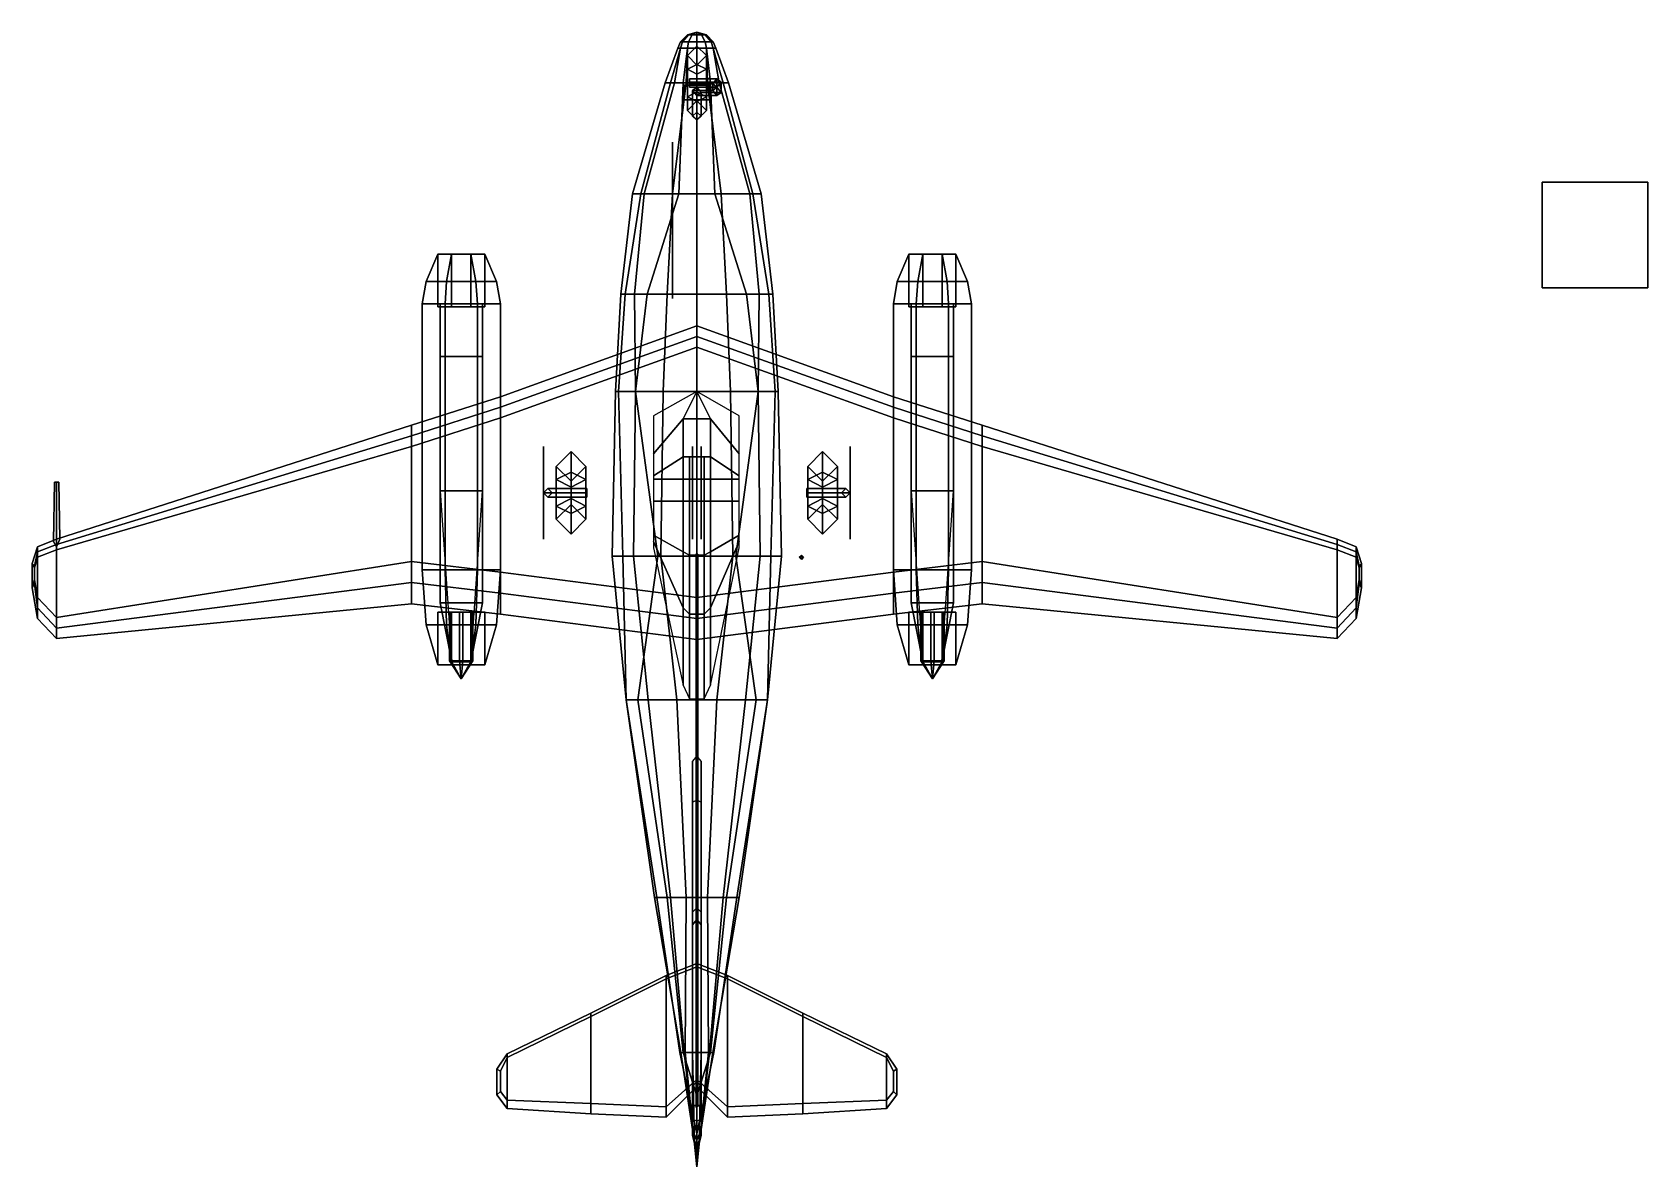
# Model space of a CAD drawing. Header units: millimetres. Extents: x -6.3 to 9, y -6.4 to 4.4.
import ezdxf

# ---------------------------------------------------------------- set-up
doc = ezdxf.new("R2010")
doc.units = ezdxf.units.MM
for name, color, linetype in [('door', 6, 'Continuous'), ('engine', 1, 'Continuous'), ('shassis', 3, 'Continuous'), ('wheels', 2, 'Continuous'), ('wing1', 5, 'Continuous'), ('wing2', 4, 'Continuous')]:
    doc.layers.add(name, color=color, linetype=linetype)

msp = doc.modelspace()

# ---------------------------------------------------------------- linework, layer by layer
for points in [[(-0.09, 4.336, 1.76), (-0.156, 4.27, 1.76), (-0.135, 4.27, 1.838), (-0.078, 4.336, 1.805)], [(-0.078, 4.336, 1.715), (-0.135, 4.27, 1.682), (-0.156, 4.27, 1.76), (-0.09, 4.336, 1.76)], [(-0.078, 4.336, 1.805), (-0.135, 4.27, 1.838), (-0.078, 4.27, 1.895), (-0.045, 4.336, 1.838)], [(-0.045, 4.336, 1.682), (-0.078, 4.27, 1.625), (-0.135, 4.27, 1.682), (-0.078, 4.336, 1.715)], [(0, 4.36, 1.76), (-0.09, 4.336, 1.76), (-0.078, 4.336, 1.805), (0, 4.36, 1.76)], [(0, 4.36, 1.76), (-0.078, 4.336, 1.715), (-0.09, 4.336, 1.76), (0, 4.36, 1.76)], [(0, 4.36, 1.76), (-0.078, 4.336, 1.805), (-0.045, 4.336, 1.838), (0, 4.36, 1.76)], [(0, 4.36, 1.76), (-0.045, 4.336, 1.682), (-0.078, 4.336, 1.715), (0, 4.36, 1.76)], [(-0.045, 4.336, 1.838), (-0.078, 4.27, 1.895), (0, 4.27, 1.916), (0, 4.336, 1.85)], [(0, 4.336, 1.67), (0, 4.27, 1.604), (-0.078, 4.27, 1.625), (-0.045, 4.336, 1.682)], [(0, 4.36, 1.76), (-0.045, 4.336, 1.838), (0, 4.336, 1.85), (0, 4.36, 1.76)], [(0, 4.36, 1.76), (0, 4.336, 1.67), (-0.045, 4.336, 1.682), (0, 4.36, 1.76)], [(0, 4.36, 1.76), (0, 4.336, 1.85), (0.045, 4.336, 1.838), (0, 4.36, 1.76)], [(0, 4.36, 1.76), (0.045, 4.336, 1.838), (0.078, 4.336, 1.805), (0, 4.36, 1.76)], [(0, 4.36, 1.76), (0.078, 4.336, 1.805), (0.09, 4.336, 1.76), (0, 4.36, 1.76)], [(0, 4.36, 1.76), (0.09, 4.336, 1.76), (0.078, 4.336, 1.715), (0, 4.36, 1.76)], [(0, 4.36, 1.76), (0.078, 4.336, 1.715), (0.045, 4.336, 1.682), (0, 4.36, 1.76)], [(0, 4.36, 1.76), (0.045, 4.336, 1.682), (0, 4.336, 1.67), (0, 4.36, 1.76)], [(0, 4.336, 1.85), (0, 4.27, 1.916), (0.078, 4.27, 1.895), (0.045, 4.336, 1.838)], [(0.045, 4.336, 1.682), (0.078, 4.27, 1.625), (0, 4.27, 1.604), (0, 4.336, 1.67)], [(0.045, 4.336, 1.838), (0.078, 4.27, 1.895), (0.135, 4.27, 1.838), (0.078, 4.336, 1.805)], [(0.078, 4.336, 1.715), (0.135, 4.27, 1.682), (0.078, 4.27, 1.625), (0.045, 4.336, 1.682)], [(0.078, 4.336, 1.805), (0.135, 4.27, 1.838), (0.156, 4.27, 1.76), (0.09, 4.336, 1.76)], [(0.09, 4.336, 1.76), (0.156, 4.27, 1.76), (0.135, 4.27, 1.682), (0.078, 4.336, 1.715)], [(-0.156, 4.21, 1.85), (-0.18, 4.21, 1.76), (-0.3, 3.88, 1.79), (-0.21, 3.88, 1.98)], [(-0.18, 4.21, 1.76), (-0.156, 4.21, 1.67), (-0.25, 3.88, 1.6), (-0.3, 3.88, 1.79)], [(-0.156, 4.21, 1.67), (-0.09, 4.21, 1.604), (-0.13, 3.88, 1.5), (-0.25, 3.88, 1.6)], [(-0.09, 4.21, 1.916), (-0.156, 4.21, 1.85), (-0.21, 3.88, 1.98), (-0.1, 3.88, 2.06)], [(-0.156, 4.27, 1.76), (-0.18, 4.21, 1.76), (-0.156, 4.21, 1.85), (-0.135, 4.27, 1.838)], [(-0.135, 4.27, 1.682), (-0.156, 4.21, 1.67), (-0.18, 4.21, 1.76), (-0.156, 4.27, 1.76)], [(-0.135, 4.27, 1.838), (-0.156, 4.21, 1.85), (-0.09, 4.21, 1.916), (-0.078, 4.27, 1.895)], [(-0.078, 4.27, 1.625), (-0.09, 4.21, 1.604), (-0.156, 4.21, 1.67), (-0.135, 4.27, 1.682)], [(-0.13, 3.88, 1.5), (-0.09, 4.21, 1.604), (0, 4.21, 1.58), (0, 3.88, 1.47)], [(0, 3.88, 2.07), (0, 4.21, 1.94), (-0.09, 4.21, 1.916), (-0.1, 3.88, 2.06)], [(-0.078, 4.27, 1.895), (-0.09, 4.21, 1.916), (0, 4.21, 1.94), (0, 4.27, 1.916)], [(0, 4.27, 1.604), (0, 4.21, 1.58), (-0.09, 4.21, 1.604), (-0.078, 4.27, 1.625)], [(0, 4.27, 1.916), (0, 4.21, 1.94), (0.09, 4.21, 1.916), (0.078, 4.27, 1.895)], [(0.078, 4.27, 1.625), (0.09, 4.21, 1.604), (0, 4.21, 1.58), (0, 4.27, 1.604)], [(0, 4.21, 1.94), (0, 3.88, 2.07), (0.1, 3.88, 2.06), (0.09, 4.21, 1.916)], [(0.09, 4.21, 1.604), (0.13, 3.88, 1.5), (0, 3.88, 1.47), (0, 4.21, 1.58)], [(0.078, 4.27, 1.895), (0.09, 4.21, 1.916), (0.156, 4.21, 1.85), (0.135, 4.27, 1.838)], [(0.135, 4.27, 1.682), (0.156, 4.21, 1.67), (0.09, 4.21, 1.604), (0.078, 4.27, 1.625)], [(0.1, 3.88, 2.06), (0.21, 3.88, 1.98), (0.156, 4.21, 1.85), (0.09, 4.21, 1.916)], [(0.25, 3.88, 1.6), (0.13, 3.88, 1.5), (0.09, 4.21, 1.604), (0.156, 4.21, 1.67)], [(0.135, 4.27, 1.838), (0.156, 4.21, 1.85), (0.18, 4.21, 1.76), (0.156, 4.27, 1.76)], [(0.156, 4.27, 1.76), (0.18, 4.21, 1.76), (0.156, 4.21, 1.67), (0.135, 4.27, 1.682)], [(0.21, 3.88, 1.98), (0.3, 3.88, 1.79), (0.18, 4.21, 1.76), (0.156, 4.21, 1.85)], [(0.3, 3.88, 1.79), (0.25, 3.88, 1.6), (0.156, 4.21, 1.67), (0.18, 4.21, 1.76)], [(-0.21, 3.88, 1.98), (-0.3, 3.88, 1.79), (-0.61, 2.83, 1.69), (-0.5, 2.83, 1.99)], [(-0.3, 3.88, 1.79), (-0.25, 3.88, 1.6), (-0.53, 2.83, 1.47), (-0.61, 2.83, 1.69)], [(-0.25, 3.88, 1.6), (-0.13, 3.88, 1.5), (-0.17, 2.83, 1.33), (-0.53, 2.83, 1.47)], [(-0.1, 3.88, 2.06), (-0.21, 3.88, 1.98), (-0.5, 2.83, 1.99), (-0.23, 2.83, 2.26)], [(0, 2.83, 2.33), (0, 3.88, 2.07), (-0.1, 3.88, 2.06), (-0.23, 2.83, 2.26)], [(-0.17, 2.83, 1.33), (-0.13, 3.88, 1.5), (0, 3.88, 1.47), (0, 2.83, 1.31)], [(0.13, 3.88, 1.5), (0.17, 2.83, 1.33), (0, 2.83, 1.31), (0, 3.88, 1.47)], [(0, 3.88, 2.07), (0, 2.83, 2.33), (0.23, 2.83, 2.26), (0.1, 3.88, 2.06)], [(0.23, 2.83, 2.26), (0.5, 2.83, 1.99), (0.21, 3.88, 1.98), (0.1, 3.88, 2.06)], [(0.53, 2.83, 1.47), (0.17, 2.83, 1.33), (0.13, 3.88, 1.5), (0.25, 3.88, 1.6)], [(0.5, 2.83, 1.99), (0.61, 2.83, 1.69), (0.3, 3.88, 1.79), (0.21, 3.88, 1.98)], [(0.61, 2.83, 1.69), (0.53, 2.83, 1.47), (0.25, 3.88, 1.6), (0.3, 3.88, 1.79)], [(9, 2.94, 1), (9, 2.94), (8, 2.94), (8, 2.94, 1)], [(9, 2.94), (9, 1.94), (8, 1.94), (8, 2.94)], [(8, 2.94), (8, 1.94), (8, 1.94, 1), (8, 2.94, 1)], [(8, 2.94, 1), (8, 1.94, 1), (9, 1.94, 1), (9, 2.94, 1)], [(9, 1.94, 1), (9, 1.94), (9, 2.94), (9, 2.94, 1)], [(-0.5, 2.83, 1.99), (-0.61, 2.83, 1.69), (-0.72, 1.88, 1.65), (-0.59, 1.88, 2.05)], [(-0.61, 2.83, 1.69), (-0.53, 2.83, 1.47), (-0.68, 1.88, 1.48), (-0.72, 1.88, 1.65)], [(-0.53, 2.83, 1.47), (-0.17, 2.83, 1.33), (-0.47, 1.88, 1.38), (-0.68, 1.88, 1.48)], [(-0.23, 2.83, 2.26), (-0.5, 2.83, 1.99), (-0.59, 1.88, 2.05), (-0.28, 1.88, 2.37)], [(-0.47, 1.88, 1.38), (-0.17, 2.83, 1.33), (0, 2.83, 1.31), (0, 1.88, 1.3)], [(0, 1.88, 2.45), (0, 2.83, 2.33), (-0.23, 2.83, 2.26), (-0.28, 1.88, 2.37)], [(0.17, 2.83, 1.33), (0.47, 1.88, 1.38), (0, 1.88, 1.3), (0, 2.83, 1.31)], [(0, 2.83, 2.33), (0, 1.88, 2.45), (0.28, 1.88, 2.37), (0.23, 2.83, 2.26)], [(0.68, 1.88, 1.48), (0.47, 1.88, 1.38), (0.17, 2.83, 1.33), (0.53, 2.83, 1.47)], [(0.28, 1.88, 2.37), (0.59, 1.88, 2.05), (0.5, 2.83, 1.99), (0.23, 2.83, 2.26)], [(0.59, 1.88, 2.05), (0.72, 1.88, 1.65), (0.61, 2.83, 1.69), (0.5, 2.83, 1.99)], [(0.72, 1.88, 1.65), (0.68, 1.88, 1.48), (0.53, 2.83, 1.47), (0.61, 2.83, 1.69)], [(-0.59, 1.88, 2.05), (-0.72, 1.88, 1.65), (-0.77, 0.96, 1.69), (-0.58, 0.96, 2.16)], [(-0.72, 1.88, 1.65), (-0.68, 1.88, 1.48), (-0.74, 0.96, 1.49), (-0.77, 0.96, 1.69)], [(-0.68, 1.88, 1.48), (-0.47, 1.88, 1.38), (-0.58, 0.96, 1.34), (-0.74, 0.96, 1.49)], [(-0.28, 1.88, 2.37), (-0.59, 1.88, 2.05), (-0.58, 0.96, 2.16), (-0.32, 0.96, 2.43)], [(-0.58, 0.96, 1.34), (-0.47, 1.88, 1.38), (0, 1.88, 1.3), (0, 0.96, 1.28)], [(0, 0.96, 2.52), (0, 1.88, 2.45), (-0.28, 1.88, 2.37), (-0.32, 0.96, 2.43)], [(0.47, 1.88, 1.38), (0.58, 0.96, 1.34), (0, 0.96, 1.28), (0, 1.88, 1.3)], [(0, 1.88, 2.45), (0, 0.96, 2.52), (0.32, 0.96, 2.43), (0.28, 1.88, 2.37)], [(0.32, 0.96, 2.43), (0.58, 0.96, 2.16), (0.59, 1.88, 2.05), (0.28, 1.88, 2.37)], [(0.74, 0.96, 1.49), (0.58, 0.96, 1.34), (0.47, 1.88, 1.38), (0.68, 1.88, 1.48)], [(0.58, 0.96, 2.16), (0.77, 0.96, 1.69), (0.72, 1.88, 1.65), (0.59, 1.88, 2.05)], [(0.77, 0.96, 1.69), (0.74, 0.96, 1.49), (0.68, 1.88, 1.48), (0.72, 1.88, 1.65)], [(8, 1.94, 1), (8, 1.94), (9, 1.94), (9, 1.94, 1)], [(-0.58, 0.96, 2.16), (-0.77, 0.96, 1.69), (-0.8, -0.6, 1.48), (-0.6, -0.6, 2.01)], [(-0.77, 0.96, 1.69), (-0.74, 0.96, 1.49), (-0.7, -0.6, 1.29), (-0.8, -0.6, 1.48)], [(-0.74, 0.96, 1.49), (-0.58, 0.96, 1.34), (-0.37, -0.6, 1.2), (-0.7, -0.6, 1.29)], [(-0.32, 0.96, 2.43), (-0.58, 0.96, 2.16), (-0.6, -0.6, 2.01), (-0.34, -0.6, 2.3)], [(-0.37, -0.6, 1.2), (-0.58, 0.96, 1.34), (0, 0.96, 1.28), (0, -0.6, 1.18)], [(0, 0.96, 2.52), (-0.41, 0.73, 2.29), (-0.41, 0.37, 2.29), (-0.13, 0.7, 2.51)], [(0, -0.6, 2.36), (0, 0.96, 2.52), (-0.32, 0.96, 2.43), (-0.34, -0.6, 2.3)], [(-0.13, 0.7, 2.51), (0.13, 0.7, 2.51), (0, 0.96, 2.52)], [(0.58, 0.96, 1.34), (0.37, -0.6, 1.2), (0, -0.6, 1.18), (0, 0.96, 1.28)], [(0, 0.96, 2.52), (0, -0.6, 2.36), (0.34, -0.6, 2.3), (0.32, 0.96, 2.43)], [(0.13, 0.7, 2.51), (0.4, 0.37, 2.29), (0.4, 0.73, 2.29), (0, 0.96, 2.52)], [(0.34, -0.6, 2.3), (0.6, -0.6, 2.01), (0.58, 0.96, 2.16), (0.32, 0.96, 2.43)], [(0.7, -0.6, 1.29), (0.37, -0.6, 1.2), (0.58, 0.96, 1.34), (0.74, 0.96, 1.49)], [(0.6, -0.6, 2.01), (0.8, -0.6, 1.48), (0.77, 0.96, 1.69), (0.58, 0.96, 2.16)], [(0.8, -0.6, 1.48), (0.7, -0.6, 1.29), (0.74, 0.96, 1.49), (0.77, 0.96, 1.69)], [(-0.13, 0.7, 2.51), (-0.41, 0.37, 2.29), (-0.41, 0.16, 2.26), (-0.13, 0.34, 2.77)], [(-0.13, 0.34, 2.77), (0.13, 0.34, 2.77), (0.13, 0.7, 2.51), (-0.13, 0.7, 2.51)], [(0.13, 0.34, 2.77), (0.4, 0.16, 2.26), (0.4, 0.37, 2.29), (0.13, 0.7, 2.51)], [(-0.13, 0.34, 2.77), (-0.41, 0.16, 2.26), (-0.41, 0.13, 2.26), (-0.13, 0.13, 2.8)], [(-0.07, 0.34, 2.77), (-0.13, 0.34, 2.77), (-0.13, 0.13, 2.8), (-0.07, 0.13, 2.87)], [(0.07, 0.34, 2.77), (0.13, 0.34, 2.77), (-0.13, 0.34, 2.77), (-0.07, 0.34, 2.77)], [(-0.07, 0.13, 2.87), (0.07, 0.13, 2.87), (0.07, 0.34, 2.77), (-0.07, 0.34, 2.77)], [(0.07, 0.13, 2.87), (0.13, 0.13, 2.8), (0.13, 0.34, 2.77), (0.07, 0.34, 2.77)], [(0.13, 0.13, 2.8), (0.4, 0.13, 2.26), (0.4, 0.16, 2.26), (0.13, 0.34, 2.77)], [(-0.13, 0.13, 2.8), (-0.41, 0.13, 2.26), (-0.41, -0.08, 2.26), (-0.13, -0.08, 2.8)], [(-0.07, 0.13, 2.87), (-0.13, 0.13, 2.8), (-0.13, -0.08, 2.8), (-0.07, -0.08, 2.87)], [(-0.07, -0.08, 2.87), (0.07, -0.08, 2.87), (0.07, 0.13, 2.87), (-0.07, 0.13, 2.87)], [(0.07, -0.08, 2.87), (0.13, -0.08, 2.8), (0.13, 0.13, 2.8), (0.07, 0.13, 2.87)], [(0.13, -0.08, 2.8), (0.4, -0.08, 2.26), (0.4, 0.13, 2.26), (0.13, 0.13, 2.8)], [(-0.13, -0.08, 2.8), (-0.41, -0.08, 2.26), (-0.41, -0.4, 2.22), (-0.13, -0.56, 2.73)], [(-0.07, -0.08, 2.87), (-0.13, -0.08, 2.8), (-0.13, -0.56, 2.73), (-0.07, -0.59, 2.81)], [(-0.07, -0.59, 2.81), (0.07, -0.59, 2.81), (0.07, -0.08, 2.87), (-0.07, -0.08, 2.87)], [(0.07, -0.59, 2.81), (0.13, -0.56, 2.73), (0.13, -0.08, 2.8), (0.07, -0.08, 2.87)], [(0.13, -0.56, 2.73), (0.4, -0.4, 2.22), (0.4, -0.08, 2.26), (0.13, -0.08, 2.8)], [(-0.13, -0.56, 2.73), (-0.41, -0.4, 2.22), (-0.41, -0.46, 2.23), (-0.13, -1.09, 2.62)], [(0.13, -1.09, 2.62), (0.4, -0.46, 2.23), (0.4, -0.4, 2.22), (0.13, -0.56, 2.73)], [(-0.8, -0.6, 1.48), (-0.7, -0.6, 1.29), (-0.67, -1.96, 1.5), (-0.67, -1.96, 1.65)], [(-0.6, -0.6, 2.01), (-0.8, -0.6, 1.48), (-0.67, -1.96, 1.65), (-0.46, -1.96, 2.14)], [(-0.7, -0.6, 1.29), (-0.37, -0.6, 1.2), (-0.56, -1.96, 1.34), (-0.67, -1.96, 1.5)], [(-0.34, -0.6, 2.3), (-0.6, -0.6, 2.01), (-0.46, -1.96, 2.14), (-0.19, -1.96, 2.4)], [(-0.56, -1.96, 1.34), (-0.37, -0.6, 1.2), (0, -0.6, 1.18), (0, -1.96, 1.22)], [(-0.13, -1.09, 2.62), (-0.41, -0.46, 2.23), (-0.41, -0.52, 2.23), (-0.13, -1.82, 2.36)], [(0, -1.96, 2.45), (0, -0.6, 2.36), (-0.34, -0.6, 2.3), (-0.19, -1.96, 2.4)], [(-0.07, -0.59, 2.81), (-0.13, -0.56, 2.73), (-0.13, -1.09, 2.62), (-0.07, -1.15, 2.69)], [(-0.07, -1.15, 2.69), (0.07, -1.15, 2.69), (0.07, -0.59, 2.81), (-0.07, -0.59, 2.81)], [(0.01, -0.58, 2.79), (-0.005, -0.578, 2.798), (-0.005, -5.8, 3.855), (0.01, -5.81, 3.847)], [(-0.005, -0.578, 2.798), (-0.005, -0.582, 2.782), (-0.005, -5.82, 3.838), (-0.005, -5.8, 3.855)], [(-0.005, -0.582, 2.782), (0.01, -0.58, 2.79), (0.01, -5.81, 3.847), (-0.005, -5.82, 3.838)], [(0.37, -0.6, 1.2), (0.56, -1.96, 1.34), (0, -1.96, 1.22), (0, -0.6, 1.18)], [(0, -0.6, 2.36), (0, -1.96, 2.45), (0.19, -1.96, 2.4), (0.34, -0.6, 2.3)], [(0.07, -1.15, 2.69), (0.13, -1.09, 2.62), (0.13, -0.56, 2.73), (0.07, -0.59, 2.81)], [(0.13, -1.82, 2.36), (0.4, -0.52, 2.23), (0.4, -0.46, 2.23), (0.13, -1.09, 2.62)], [(0.19, -1.96, 2.4), (0.46, -1.96, 2.14), (0.6, -0.6, 2.01), (0.34, -0.6, 2.3)], [(0.67, -1.96, 1.5), (0.56, -1.96, 1.34), (0.37, -0.6, 1.2), (0.7, -0.6, 1.29)], [(0.46, -1.96, 2.14), (0.67, -1.96, 1.65), (0.8, -0.6, 1.48), (0.6, -0.6, 2.01)], [(0.67, -1.96, 1.65), (0.67, -1.96, 1.5), (0.7, -0.6, 1.29), (0.8, -0.6, 1.48)], [(-0.07, -1.15, 2.69), (-0.13, -1.09, 2.62), (-0.13, -1.82, 2.36), (-0.07, -1.95, 2.42)], [(-0.07, -1.95, 2.42), (0.07, -1.95, 2.42), (0.07, -1.15, 2.69), (-0.07, -1.15, 2.69)], [(0.07, -1.95, 2.42), (0.13, -1.82, 2.36), (0.13, -1.09, 2.62), (0.07, -1.15, 2.69)], [(-0.67, -1.96, 1.5), (-0.56, -1.96, 1.34), (-0.28, -3.83, 1.49), (-0.38, -3.83, 1.55)], [(-0.67, -1.96, 1.65), (-0.67, -1.96, 1.5), (-0.38, -3.83, 1.55), (-0.4, -3.83, 1.62)], [(-0.46, -1.96, 2.14), (-0.67, -1.96, 1.65), (-0.4, -3.83, 1.62), (-0.25, -3.83, 2.02)], [(-0.28, -3.83, 1.49), (-0.56, -1.96, 1.34), (0, -1.96, 1.22), (0, -3.83, 1.46)], [(-0.19, -1.96, 2.4), (-0.46, -1.96, 2.14), (-0.25, -3.83, 2.02), (-0.1, -3.83, 2.19)], [(0, -3.83, 2.23), (0, -1.96, 2.45), (-0.19, -1.96, 2.4), (-0.1, -3.83, 2.19)], [(0.56, -1.96, 1.34), (0.28, -3.83, 1.49), (0, -3.83, 1.46), (0, -1.96, 1.22)], [(0, -1.96, 2.45), (0, -3.83, 2.23), (0.1, -3.83, 2.19), (0.19, -1.96, 2.4)], [(0.1, -3.83, 2.19), (0.25, -3.83, 2.02), (0.46, -1.96, 2.14), (0.19, -1.96, 2.4)], [(0.25, -3.83, 2.02), (0.4, -3.83, 1.62), (0.67, -1.96, 1.65), (0.46, -1.96, 2.14)], [(0.38, -3.83, 1.55), (0.28, -3.83, 1.49), (0.56, -1.96, 1.34), (0.67, -1.96, 1.5)], [(0.4, -3.83, 1.62), (0.38, -3.83, 1.55), (0.67, -1.96, 1.5), (0.67, -1.96, 1.65)], [(0, -2.91, 2.37), (0, -2.49, 2.38), (-0.04, -2.54, 2.38), (-0.04, -2.93, 2.37)], [(-0.04, -2.54, 2.38), (-0.04, -3.93, 2.18), (-0.04, -3.97, 2.27), (-0.04, -2.93, 2.37)], [(0.04, -2.93, 2.37), (0.04, -2.54, 2.38), (0, -2.49, 2.38), (0, -2.91, 2.37)], [(0.04, -3.97, 2.27), (0.04, -3.93, 2.18), (0.04, -2.54, 2.38), (0.04, -2.93, 2.37)], [(-0.04, -2.93, 2.37), (-0.04, -3.97, 2.27), (0, -3.93, 2.27), (0, -2.91, 2.37)], [(0, -2.91, 2.37), (0, -3.93, 2.27), (0.04, -3.97, 2.27), (0.04, -2.93, 2.37)], [(0.01, -3.6, 2.29), (-0.005, -3.591, 2.29), (-0.005, -3.591, 3.4), (0.01, -3.6, 3.4)], [(-0.005, -3.591, 2.29), (-0.005, -3.609, 2.29), (-0.005, -3.609, 3.4), (-0.005, -3.591, 3.4)], [(-0.005, -3.609, 2.29), (0.01, -3.6, 2.29), (0.01, -3.6, 3.4), (-0.005, -3.609, 3.4)], [(-0.25, -3.83, 2.02), (-0.4, -3.83, 1.62), (-0.15, -5.3, 1.76), (-0.12, -5.3, 1.82)], [(-0.4, -3.83, 1.62), (-0.38, -3.83, 1.55), (-0.16, -5.3, 1.68), (-0.15, -5.3, 1.76)], [(-0.38, -3.83, 1.55), (-0.28, -3.83, 1.49), (-0.13, -5.3, 1.61), (-0.16, -5.3, 1.68)], [(-0.13, -5.3, 1.61), (-0.28, -3.83, 1.49), (0, -3.83, 1.46), (0, -5.3, 1.59)], [(-0.1, -3.83, 2.19), (-0.25, -3.83, 2.02), (-0.12, -5.3, 1.82), (-0.11, -5.3, 1.92)], [(0, -5.3, 1.99), (0, -3.83, 2.23), (-0.1, -3.83, 2.19), (-0.11, -5.3, 1.92)], [(-0.04, -3.93, 2.18), (-0.04, -5.3, 1.99), (-0.04, -5.3, 2.27), (-0.04, -3.97, 2.27)], [(0, -4.04, 2.31), (0, -3.93, 2.27), (-0.04, -3.97, 2.27), (-0.04, -4.09, 2.31)], [(-0.04, -3.97, 2.27), (-0.04, -5.3, 2.27), (-0.04, -6.08, 3.59), (-0.04, -4.09, 2.31)], [(0.28, -3.83, 1.49), (0.13, -5.3, 1.61), (0, -5.3, 1.59), (0, -3.83, 1.46)], [(0, -3.83, 2.23), (0, -5.3, 1.99), (0.11, -5.3, 1.92), (0.1, -3.83, 2.19)], [(0.04, -4.09, 2.31), (0.04, -3.97, 2.27), (0, -3.93, 2.27), (0, -4.04, 2.31)], [(0.04, -5.3, 2.27), (0.04, -5.3, 1.99), (0.04, -3.93, 2.18), (0.04, -3.97, 2.27)], [(0.04, -6.08, 3.59), (0.04, -5.3, 2.27), (0.04, -3.97, 2.27), (0.04, -4.09, 2.31)], [(0.11, -5.3, 1.92), (0.12, -5.3, 1.82), (0.25, -3.83, 2.02), (0.1, -3.83, 2.19)], [(0.12, -5.3, 1.82), (0.15, -5.3, 1.76), (0.4, -3.83, 1.62), (0.25, -3.83, 2.02)], [(0.16, -5.3, 1.68), (0.13, -5.3, 1.61), (0.28, -3.83, 1.49), (0.38, -3.83, 1.55)], [(0.15, -5.3, 1.76), (0.16, -5.3, 1.68), (0.38, -3.83, 1.55), (0.4, -3.83, 1.62)], [(0, -5.58, 3.75), (0, -4.04, 2.31), (-0.04, -4.09, 2.31), (-0.04, -5.61, 3.75)], [(-0.04, -4.09, 2.31), (-0.04, -6.08, 3.59), (-0.04, -6.03, 3.74), (-0.04, -5.61, 3.75)], [(0.04, -5.61, 3.75), (0.04, -4.09, 2.31), (0, -4.04, 2.31), (0, -5.58, 3.75)], [(0.04, -6.03, 3.74), (0.04, -6.08, 3.59), (0.04, -4.09, 2.31), (0.04, -5.61, 3.75)], [(-0.16, -5.3, 1.68), (-0.13, -5.3, 1.61), (0, -5.71, 1.61), (0, -6.07, 1.68)], [(-0.15, -5.3, 1.76), (-0.16, -5.3, 1.68), (0, -6.07, 1.68), (0, -6.3, 1.76)], [(-0.12, -5.3, 1.82), (-0.15, -5.3, 1.76), (0, -6.3, 1.76), (0, -6.35, 1.82)], [(0, -5.71, 1.61), (-0.13, -5.3, 1.61), (0, -5.3, 1.59), (0, -5.45, 1.59)], [(-0.11, -5.3, 1.92), (-0.12, -5.3, 1.82), (0, -6.35, 1.82), (0, -6.38, 1.92)], [(0, -6.38, 1.99), (0, -5.3, 1.99), (-0.11, -5.3, 1.92), (0, -6.38, 1.92)], [(-0.04, -5.3, 1.99), (-0.022, -6.16, 1.92), (-0.04, -6.08, 3.59), (-0.04, -5.3, 2.27)], [(0.13, -5.3, 1.61), (0, -5.71, 1.61), (0, -5.45, 1.59), (0, -5.3, 1.59)], [(0, -6.38, 1.92), (0, -6.35, 1.82), (0.12, -5.3, 1.82), (0.11, -5.3, 1.92)], [(0, -5.3, 1.99), (0, -6.38, 1.99), (0, -6.38, 1.92), (0.11, -5.3, 1.92)], [(0, -6.35, 1.82), (0, -6.3, 1.76), (0.15, -5.3, 1.76), (0.12, -5.3, 1.82)], [(0, -6.3, 1.76), (0, -6.07, 1.68), (0.16, -5.3, 1.68), (0.15, -5.3, 1.76)], [(0, -6.07, 1.68), (0, -5.71, 1.61), (0.13, -5.3, 1.61), (0.16, -5.3, 1.68)], [(0.04, -6.08, 3.59), (0.022, -6.16, 1.92), (0.04, -5.3, 1.99), (0.04, -5.3, 2.27)], [(0, -5.8, 3.86), (0, -5.58, 3.75), (-0.04, -5.61, 3.75), (-0.04, -5.8, 3.84)], [(-0.04, -5.61, 3.75), (-0.04, -6.03, 3.74), (-0.04, -5.93, 3.84), (-0.04, -5.8, 3.84)], [(0.04, -5.8, 3.84), (0.04, -5.61, 3.75), (0, -5.58, 3.75), (0, -5.8, 3.86)], [(0.04, -5.93, 3.84), (0.04, -6.03, 3.74), (0.04, -5.61, 3.75), (0.04, -5.8, 3.84)], [(-0.04, -5.8, 3.84), (-0.04, -5.93, 3.84), (0, -5.95, 3.86), (0, -5.8, 3.86)], [(0, -5.8, 3.86), (0, -5.95, 3.86), (0.04, -5.93, 3.84), (0.04, -5.8, 3.84)], [(-0.04, -5.93, 3.84), (-0.04, -6.03, 3.74), (0, -6.13, 3.74), (0, -5.95, 3.86)], [(0, -5.95, 3.86), (0, -6.13, 3.74), (0.04, -6.03, 3.74), (0.04, -5.93, 3.84)], [(-0.04, -6.03, 3.74), (-0.04, -6.08, 3.59), (0, -6.19, 3.59), (0, -6.13, 3.74)], [(-0.04, -6.08, 3.59), (-0.022, -6.16, 1.92), (0, -6.38, 1.99), (0, -6.19, 3.59)], [(0, -6.13, 3.74), (0, -6.19, 3.59), (0.04, -6.08, 3.59), (0.04, -6.03, 3.74)], [(0, -6.19, 3.59), (0, -6.38, 1.99), (0.022, -6.16, 1.92), (0.04, -6.08, 3.59)]]:
    msp.add_3dface(points)
at = {"layer": 'door'}
for points in [[(-0.12, 3.72, 1.45), (-0.12, 3.86, 1.15), (0.12, 3.86, 1.15), (0.12, 3.72, 1.45)], [(-0.12, 3.86, 1.15), (-0.12, 3.72, 1.45), (0.12, 3.72, 1.45), (0.12, 3.86, 1.15)], [(-0.23, 3.3, 1.35), (-0.23, 3.32, 1.12), (-0.23, 2.83, 1.08), (-0.23, 2.83, 1.31)], [(-0.23, 3.32, 1.12), (-0.23, 3.3, 1.35), (-0.23, 2.83, 1.31), (-0.23, 2.83, 1.08)], [(-0.23, 2.83, 1.08), (-0.23, 2.83, 1.31), (-0.23, 1.84, 1.24), (-0.23, 1.84, 1.02)], [(-0.23, 2.83, 1.31), (-0.23, 2.83, 1.08), (-0.23, 1.84, 1.02), (-0.23, 1.84, 1.24)], [(-0.04, 0.22, 1.24), (-0.04, 0.44, 0.89), (-0.04, -0.44, 0.82), (-0.04, -0.23, 1.24)], [(-0.04, 0.44, 0.89), (-0.04, 0.22, 1.24), (-0.04, -0.23, 1.24), (-0.04, -0.44, 0.82)], [(0.04, 0.22, 1.24), (0.04, 0.44, 0.89), (0.04, -0.44, 0.82), (0.04, -0.23, 1.24)], [(0.04, 0.44, 0.89), (0.04, 0.22, 1.24), (0.04, -0.23, 1.24), (0.04, -0.44, 0.82)]]:
    msp.add_3dface(points, dxfattribs=at)
at = {"layer": 'engine'}
for points in [[(-2.368, 2, 0.697), (-2.563, 2, 0.892), (-2.452, 2.26, 0.938), (-2.322, 2.26, 0.808)], [(-2.563, 2, 0.892), (-2.563, 2, 1.168), (-2.452, 2.26, 1.122), (-2.452, 2.26, 0.938)], [(-2.563, 2, 1.168), (-2.368, 2, 1.363), (-2.322, 2.26, 1.252), (-2.452, 2.26, 1.122)], [(-2.452, 2.26, 0.938), (-2.452, 2.26, 1.122), (-2.452, 1.76, 1.122), (-2.452, 1.76, 0.938)], [(-2.452, 2.26, 1.122), (-2.322, 2.26, 1.252), (-2.322, 1.76, 1.252), (-2.452, 1.76, 1.122)], [(-2.322, 2.26, 0.808), (-2.452, 2.26, 0.938), (-2.452, 1.76, 0.938), (-2.322, 1.76, 0.808)], [(-2.092, 2, 0.697), (-2.368, 2, 0.697), (-2.322, 2.26, 0.808), (-2.138, 2.26, 0.808)], [(-2.368, 2, 1.363), (-2.092, 2, 1.363), (-2.138, 2.26, 1.252), (-2.322, 2.26, 1.252)], [(-2.322, 2.26, 1.252), (-2.138, 2.26, 1.252), (-2.138, 1.76, 1.252), (-2.322, 1.76, 1.252)], [(-2.138, 2.26, 0.808), (-2.322, 2.26, 0.808), (-2.322, 1.76, 0.808), (-2.138, 1.76, 0.808)], [(-1.897, 2, 0.892), (-2.092, 2, 0.697), (-2.138, 2.26, 0.808), (-2.008, 2.26, 0.938)], [(-2.092, 2, 1.363), (-1.897, 2, 1.168), (-2.008, 2.26, 1.122), (-2.138, 2.26, 1.252)], [(-2.138, 2.26, 1.252), (-2.008, 2.26, 1.122), (-2.008, 1.76, 1.122), (-2.138, 1.76, 1.252)], [(-2.008, 2.26, 0.938), (-2.138, 2.26, 0.808), (-2.138, 1.76, 0.808), (-2.008, 1.76, 0.938)], [(-1.897, 2, 1.168), (-1.897, 2, 0.892), (-2.008, 2.26, 0.938), (-2.008, 2.26, 1.122)], [(-2.008, 2.26, 1.122), (-2.008, 2.26, 0.938), (-2.008, 1.76, 0.938), (-2.008, 1.76, 1.122)], [(1.897, 2, 1.168), (2.092, 2, 1.363), (2.138, 2.26, 1.252), (2.008, 2.26, 1.122)], [(1.897, 2, 0.892), (1.897, 2, 1.168), (2.008, 2.26, 1.122), (2.008, 2.26, 0.938)], [(2.092, 2, 0.697), (1.897, 2, 0.892), (2.008, 2.26, 0.938), (2.138, 2.26, 0.808)], [(2.138, 2.26, 0.808), (2.008, 2.26, 0.938), (2.008, 1.76, 0.938), (2.138, 1.76, 0.808)], [(2.008, 2.26, 1.122), (2.138, 2.26, 1.252), (2.138, 1.76, 1.252), (2.008, 1.76, 1.122)], [(2.008, 2.26, 0.938), (2.008, 2.26, 1.122), (2.008, 1.76, 1.122), (2.008, 1.76, 0.938)], [(2.092, 2, 1.363), (2.368, 2, 1.363), (2.322, 2.26, 1.252), (2.138, 2.26, 1.252)], [(2.368, 2, 0.697), (2.092, 2, 0.697), (2.138, 2.26, 0.808), (2.322, 2.26, 0.808)], [(2.322, 2.26, 0.808), (2.138, 2.26, 0.808), (2.138, 1.76, 0.808), (2.322, 1.76, 0.808)], [(2.138, 2.26, 1.252), (2.322, 2.26, 1.252), (2.322, 1.76, 1.252), (2.138, 1.76, 1.252)], [(2.368, 2, 1.363), (2.563, 2, 1.168), (2.452, 2.26, 1.122), (2.322, 2.26, 1.252)], [(2.452, 2.26, 0.938), (2.322, 2.26, 0.808), (2.322, 1.76, 0.808), (2.452, 1.76, 0.938)], [(2.322, 2.26, 1.252), (2.452, 2.26, 1.122), (2.452, 1.76, 1.122), (2.322, 1.76, 1.252)], [(2.563, 2, 0.892), (2.368, 2, 0.697), (2.322, 2.26, 0.808), (2.452, 2.26, 0.938)], [(2.452, 2.26, 1.122), (2.452, 2.26, 0.938), (2.452, 1.76, 0.938), (2.452, 1.76, 1.122)], [(2.563, 2, 1.168), (2.563, 2, 0.892), (2.452, 2.26, 0.938), (2.452, 2.26, 1.122)], [(-2.368, 2, 1.363), (-2.563, 2, 1.168), (-2.6, 1.79, 1.183), (-2.383, 1.79, 1.4)], [(-2.563, 2, 1.168), (-2.563, 2, 0.892), (-2.6, 1.79, 0.877), (-2.6, 1.79, 1.183)], [(-2.563, 2, 0.892), (-2.368, 2, 0.697), (-2.383, 1.79, 0.66), (-2.6, 1.79, 0.877)], [(-2.092, 2, 1.363), (-2.368, 2, 1.363), (-2.383, 1.79, 1.4), (-2.077, 1.79, 1.4)], [(-2.368, 2, 0.697), (-2.092, 2, 0.697), (-2.077, 1.79, 0.66), (-2.383, 1.79, 0.66)], [(-1.897, 2, 1.168), (-2.092, 2, 1.363), (-2.077, 1.79, 1.4), (-1.86, 1.79, 1.183)], [(-2.092, 2, 0.697), (-1.897, 2, 0.892), (-1.86, 1.79, 0.877), (-2.077, 1.79, 0.66)], [(-1.897, 2, 0.892), (-1.897, 2, 1.168), (-1.86, 1.79, 1.183), (-1.86, 1.79, 0.877)], [(2.092, 2, 1.363), (1.897, 2, 1.168), (1.86, 1.79, 1.183), (2.077, 1.79, 1.4)], [(1.897, 2, 0.892), (2.092, 2, 0.697), (2.077, 1.79, 0.66), (1.86, 1.79, 0.877)], [(1.897, 2, 1.168), (1.897, 2, 0.892), (1.86, 1.79, 0.877), (1.86, 1.79, 1.183)], [(2.092, 2, 0.697), (2.368, 2, 0.697), (2.383, 1.79, 0.66), (2.077, 1.79, 0.66)], [(2.368, 2, 1.363), (2.092, 2, 1.363), (2.077, 1.79, 1.4), (2.383, 1.79, 1.4)], [(2.563, 2, 1.168), (2.368, 2, 1.363), (2.383, 1.79, 1.4), (2.6, 1.79, 1.183)], [(2.368, 2, 0.697), (2.563, 2, 0.892), (2.6, 1.79, 0.877), (2.383, 1.79, 0.66)], [(2.563, 2, 0.892), (2.563, 2, 1.168), (2.6, 1.79, 1.183), (2.6, 1.79, 0.877)], [(-2.383, 1.79, 1.4), (-2.6, 1.79, 1.183), (-2.6, -0.73, 1.183), (-2.383, -0.73, 1.4)], [(-2.6, 1.79, 1.183), (-2.6, 1.79, 0.877), (-2.6, -0.73, 0.877), (-2.6, -0.73, 1.183)], [(-2.6, 1.79, 0.877), (-2.383, 1.79, 0.66), (-2.383, -0.73, 0.66), (-2.6, -0.73, 0.877)], [(-2.322, 1.76, 1.252), (-2.138, 1.76, 1.252), (-2.008, 1.76, 1.122), (-2.452, 1.76, 1.122)], [(-2.452, 1.76, 1.122), (-2.008, 1.76, 1.122), (-2.008, 1.76, 0.938), (-2.452, 1.76, 0.938)], [(-2.452, 1.76, 0.938), (-2.008, 1.76, 0.938), (-2.138, 1.76, 0.808), (-2.322, 1.76, 0.808)], [(-2.43, 1.79, 1.35), (-2.43, 0.02, 1.35), (-2.43, 0.02, 1.59), (-2.43, 1.29, 1.54)], [(-2.03, 1.29, 1.54), (-2.03, 1.79, 1.35), (-2.43, 1.79, 1.35), (-2.43, 1.29, 1.54)], [(-2.077, 1.79, 1.4), (-2.383, 1.79, 1.4), (-2.383, -0.73, 1.4), (-2.077, -0.73, 1.4)], [(-2.383, 1.79, 0.66), (-2.077, 1.79, 0.66), (-2.077, -0.73, 0.66), (-2.383, -0.73, 0.66)], [(-1.86, 1.79, 1.183), (-2.077, 1.79, 1.4), (-2.077, -0.73, 1.4), (-1.86, -0.73, 1.183)], [(-2.077, 1.79, 0.66), (-1.86, 1.79, 0.877), (-1.86, -0.73, 0.877), (-2.077, -0.73, 0.66)], [(-2.03, 0.02, 1.59), (-2.03, 0.02, 1.35), (-2.03, 1.79, 1.35), (-2.03, 1.29, 1.54)], [(-1.86, 1.79, 0.877), (-1.86, 1.79, 1.183), (-1.86, -0.73, 1.183), (-1.86, -0.73, 0.877)], [(2.077, 1.79, 1.4), (1.86, 1.79, 1.183), (1.86, -0.73, 1.183), (2.077, -0.73, 1.4)], [(1.86, 1.79, 0.877), (2.077, 1.79, 0.66), (2.077, -0.73, 0.66), (1.86, -0.73, 0.877)], [(1.86, 1.79, 1.183), (1.86, 1.79, 0.877), (1.86, -0.73, 0.877), (1.86, -0.73, 1.183)], [(2.008, 1.76, 0.938), (2.452, 1.76, 0.938), (2.322, 1.76, 0.808), (2.138, 1.76, 0.808)], [(2.008, 1.76, 1.122), (2.452, 1.76, 1.122), (2.452, 1.76, 0.938), (2.008, 1.76, 0.938)], [(2.138, 1.76, 1.252), (2.322, 1.76, 1.252), (2.452, 1.76, 1.122), (2.008, 1.76, 1.122)], [(2.03, 1.79, 1.35), (2.03, 0.02, 1.35), (2.03, 0.02, 1.59), (2.03, 1.29, 1.54)], [(2.43, 1.29, 1.54), (2.43, 1.79, 1.35), (2.03, 1.79, 1.35), (2.03, 1.29, 1.54)], [(2.077, 1.79, 0.66), (2.383, 1.79, 0.66), (2.383, -0.73, 0.66), (2.077, -0.73, 0.66)], [(2.383, 1.79, 1.4), (2.077, 1.79, 1.4), (2.077, -0.73, 1.4), (2.383, -0.73, 1.4)], [(2.6, 1.79, 1.183), (2.383, 1.79, 1.4), (2.383, -0.73, 1.4), (2.6, -0.73, 1.183)], [(2.383, 1.79, 0.66), (2.6, 1.79, 0.877), (2.6, -0.73, 0.877), (2.383, -0.73, 0.66)], [(2.43, 0.02, 1.59), (2.43, 0.02, 1.35), (2.43, 1.79, 1.35), (2.43, 1.29, 1.54)], [(2.6, 1.79, 0.877), (2.6, 1.79, 1.183), (2.6, -0.73, 1.183), (2.6, -0.73, 0.877)], [(-2.43, 1.29, 1.54), (-2.43, 0.02, 1.59), (-2.03, 0.02, 1.59), (-2.03, 1.29, 1.54)], [(2.03, 1.29, 1.54), (2.03, 0.02, 1.59), (2.43, 0.02, 1.59), (2.43, 1.29, 1.54)], [(-2.43, 0.02, 1.35), (-2.32, -1.6, 1.26), (-2.43, -1.04, 1.53), (-2.43, 0.02, 1.59)], [(-2.43, 0.02, 1.59), (-2.43, -1.04, 1.53), (-2.03, -1.04, 1.53), (-2.03, 0.02, 1.59)], [(-2.03, -1.04, 1.53), (-2.14, -1.6, 1.26), (-2.03, 0.02, 1.35), (-2.03, 0.02, 1.59)], [(2.03, 0.02, 1.35), (2.14, -1.6, 1.26), (2.03, -1.04, 1.53), (2.03, 0.02, 1.59)], [(2.03, 0.02, 1.59), (2.03, -1.04, 1.53), (2.43, -1.04, 1.53), (2.43, 0.02, 1.59)], [(2.43, -1.04, 1.53), (2.32, -1.6, 1.26), (2.43, 0.02, 1.35), (2.43, 0.02, 1.59)], [(-2.368, -1.25, 0.697), (-2.563, -1.25, 0.892), (-2.6, -0.73, 0.877), (-2.383, -0.73, 0.66)], [(-2.563, -1.25, 0.892), (-2.563, -1.25, 1.168), (-2.6, -0.73, 1.183), (-2.6, -0.73, 0.877)], [(-2.563, -1.25, 1.168), (-2.368, -1.25, 1.363), (-2.383, -0.73, 1.4), (-2.6, -0.73, 1.183)], [(-2.092, -1.25, 0.697), (-2.368, -1.25, 0.697), (-2.383, -0.73, 0.66), (-2.077, -0.73, 0.66)], [(-2.368, -1.25, 1.363), (-2.092, -1.25, 1.363), (-2.077, -0.73, 1.4), (-2.383, -0.73, 1.4)], [(-1.897, -1.25, 0.892), (-2.092, -1.25, 0.697), (-2.077, -0.73, 0.66), (-1.86, -0.73, 0.877)], [(-2.092, -1.25, 1.363), (-1.897, -1.25, 1.168), (-1.86, -0.73, 1.183), (-2.077, -0.73, 1.4)], [(-1.897, -1.25, 1.168), (-1.897, -1.25, 0.892), (-1.86, -0.73, 0.877), (-1.86, -0.73, 1.183)], [(1.897, -1.25, 1.168), (2.092, -1.25, 1.363), (2.077, -0.73, 1.4), (1.86, -0.73, 1.183)], [(1.897, -1.25, 0.892), (1.897, -1.25, 1.168), (1.86, -0.73, 1.183), (1.86, -0.73, 0.877)], [(2.092, -1.25, 0.697), (1.897, -1.25, 0.892), (1.86, -0.73, 0.877), (2.077, -0.73, 0.66)], [(2.368, -1.25, 0.697), (2.092, -1.25, 0.697), (2.077, -0.73, 0.66), (2.383, -0.73, 0.66)], [(2.092, -1.25, 1.363), (2.368, -1.25, 1.363), (2.383, -0.73, 1.4), (2.077, -0.73, 1.4)], [(2.368, -1.25, 1.363), (2.563, -1.25, 1.168), (2.6, -0.73, 1.183), (2.383, -0.73, 1.4)], [(2.563, -1.25, 0.892), (2.368, -1.25, 0.697), (2.383, -0.73, 0.66), (2.6, -0.73, 0.877)], [(2.563, -1.25, 1.168), (2.563, -1.25, 0.892), (2.6, -0.73, 0.877), (2.6, -0.73, 1.183)], [(-2.43, -1.04, 1.53), (-2.32, -1.6, 1.26), (-2.14, -1.6, 1.26), (-2.03, -1.04, 1.53)], [(2.03, -1.04, 1.53), (2.14, -1.6, 1.26), (2.32, -1.6, 1.26), (2.43, -1.04, 1.53)], [(-2.452, -1.63, 1.122), (-2.452, -1.63, 0.938), (-2.452, -1.13, 0.938), (-2.452, -1.13, 1.122)], [(-2.322, -1.63, 1.252), (-2.452, -1.63, 1.122), (-2.452, -1.13, 1.122), (-2.322, -1.13, 1.252)], [(-2.452, -1.63, 0.938), (-2.322, -1.63, 0.808), (-2.322, -1.13, 0.808), (-2.452, -1.13, 0.938)], [(-2.138, -1.13, 1.252), (-2.452, -1.13, 0.938), (-2.322, -1.13, 0.808), (-2.008, -1.13, 1.122)], [(-2.322, -1.13, 1.252), (-2.452, -1.13, 1.122), (-2.452, -1.13, 0.938), (-2.138, -1.13, 1.252)], [(-2.325, -1.13, 1.103), (-2.341, -1.13, 0.984), (-2.341, -1.59, 0.984), (-2.325, -1.59, 1.103)], [(-2.341, -1.13, 0.984), (-2.246, -1.13, 0.911), (-2.246, -1.59, 0.911), (-2.341, -1.59, 0.984)], [(-2.214, -1.13, 1.149), (-2.325, -1.13, 1.103), (-2.325, -1.59, 1.103), (-2.214, -1.59, 1.149)], [(-2.138, -1.63, 1.252), (-2.322, -1.63, 1.252), (-2.322, -1.13, 1.252), (-2.138, -1.13, 1.252)], [(-2.322, -1.63, 0.808), (-2.138, -1.63, 0.808), (-2.138, -1.13, 0.808), (-2.322, -1.13, 0.808)], [(-2.008, -1.13, 1.122), (-2.322, -1.13, 0.808), (-2.138, -1.13, 0.808), (-2.008, -1.13, 0.938)], [(-2.246, -1.13, 0.911), (-2.135, -1.13, 0.957), (-2.135, -1.59, 0.957), (-2.246, -1.59, 0.911)], [(-2.119, -1.13, 1.076), (-2.214, -1.13, 1.149), (-2.214, -1.59, 1.149), (-2.119, -1.59, 1.076)], [(-2.008, -1.63, 1.122), (-2.138, -1.63, 1.252), (-2.138, -1.13, 1.252), (-2.008, -1.13, 1.122)], [(-2.138, -1.63, 0.808), (-2.008, -1.63, 0.938), (-2.008, -1.13, 0.938), (-2.138, -1.13, 0.808)], [(-2.135, -1.13, 0.957), (-2.119, -1.13, 1.076), (-2.119, -1.59, 1.076), (-2.135, -1.59, 0.957)], [(-2.008, -1.63, 0.938), (-2.008, -1.63, 1.122), (-2.008, -1.13, 1.122), (-2.008, -1.13, 0.938)], [(2.138, -1.13, 1.252), (2.008, -1.13, 1.122), (2.008, -1.13, 0.938), (2.322, -1.13, 1.252)], [(2.322, -1.13, 1.252), (2.008, -1.13, 0.938), (2.138, -1.13, 0.808), (2.452, -1.13, 1.122)], [(2.008, -1.63, 0.938), (2.138, -1.63, 0.808), (2.138, -1.13, 0.808), (2.008, -1.13, 0.938)], [(2.138, -1.63, 1.252), (2.008, -1.63, 1.122), (2.008, -1.13, 1.122), (2.138, -1.13, 1.252)], [(2.008, -1.63, 1.122), (2.008, -1.63, 0.938), (2.008, -1.13, 0.938), (2.008, -1.13, 1.122)], [(2.119, -1.13, 0.984), (2.214, -1.13, 0.911), (2.214, -1.59, 0.911), (2.119, -1.59, 0.984)], [(2.135, -1.13, 1.103), (2.119, -1.13, 0.984), (2.119, -1.59, 0.984), (2.135, -1.59, 1.103)], [(2.246, -1.13, 1.149), (2.135, -1.13, 1.103), (2.135, -1.59, 1.103), (2.246, -1.59, 1.149)], [(2.452, -1.13, 1.122), (2.138, -1.13, 0.808), (2.322, -1.13, 0.808), (2.452, -1.13, 0.938)], [(2.138, -1.63, 0.808), (2.322, -1.63, 0.808), (2.322, -1.13, 0.808), (2.138, -1.13, 0.808)], [(2.322, -1.63, 1.252), (2.138, -1.63, 1.252), (2.138, -1.13, 1.252), (2.322, -1.13, 1.252)], [(2.214, -1.13, 0.911), (2.325, -1.13, 0.957), (2.325, -1.59, 0.957), (2.214, -1.59, 0.911)], [(2.341, -1.13, 1.076), (2.246, -1.13, 1.149), (2.246, -1.59, 1.149), (2.341, -1.59, 1.076)], [(2.322, -1.63, 0.808), (2.452, -1.63, 0.938), (2.452, -1.13, 0.938), (2.322, -1.13, 0.808)], [(2.452, -1.63, 1.122), (2.322, -1.63, 1.252), (2.322, -1.13, 1.252), (2.452, -1.13, 1.122)], [(2.325, -1.13, 0.957), (2.341, -1.13, 1.076), (2.341, -1.59, 1.076), (2.325, -1.59, 0.957)], [(2.452, -1.63, 0.938), (2.452, -1.63, 1.122), (2.452, -1.13, 1.122), (2.452, -1.13, 0.938)], [(-2.368, -1.25, 1.363), (-2.563, -1.25, 1.168), (-2.452, -1.63, 1.122), (-2.322, -1.63, 1.252)], [(-2.563, -1.25, 1.168), (-2.563, -1.25, 0.892), (-2.452, -1.63, 0.938), (-2.452, -1.63, 1.122)], [(-2.563, -1.25, 0.892), (-2.368, -1.25, 0.697), (-2.322, -1.63, 0.808), (-2.452, -1.63, 0.938)], [(-2.092, -1.25, 1.363), (-2.368, -1.25, 1.363), (-2.322, -1.63, 1.252), (-2.138, -1.63, 1.252)], [(-2.368, -1.25, 0.697), (-2.092, -1.25, 0.697), (-2.138, -1.63, 0.808), (-2.322, -1.63, 0.808)], [(-1.897, -1.25, 1.168), (-2.092, -1.25, 1.363), (-2.138, -1.63, 1.252), (-2.008, -1.63, 1.122)], [(-2.092, -1.25, 0.697), (-1.897, -1.25, 0.892), (-2.008, -1.63, 0.938), (-2.138, -1.63, 0.808)], [(-1.897, -1.25, 0.892), (-1.897, -1.25, 1.168), (-2.008, -1.63, 1.122), (-2.008, -1.63, 0.938)], [(2.092, -1.25, 1.363), (1.897, -1.25, 1.168), (2.008, -1.63, 1.122), (2.138, -1.63, 1.252)], [(1.897, -1.25, 0.892), (2.092, -1.25, 0.697), (2.138, -1.63, 0.808), (2.008, -1.63, 0.938)], [(1.897, -1.25, 1.168), (1.897, -1.25, 0.892), (2.008, -1.63, 0.938), (2.008, -1.63, 1.122)], [(2.368, -1.25, 1.363), (2.092, -1.25, 1.363), (2.138, -1.63, 1.252), (2.322, -1.63, 1.252)], [(2.092, -1.25, 0.697), (2.368, -1.25, 0.697), (2.322, -1.63, 0.808), (2.138, -1.63, 0.808)], [(2.563, -1.25, 1.168), (2.368, -1.25, 1.363), (2.322, -1.63, 1.252), (2.452, -1.63, 1.122)], [(2.368, -1.25, 0.697), (2.563, -1.25, 0.892), (2.452, -1.63, 0.938), (2.322, -1.63, 0.808)], [(2.563, -1.25, 0.892), (2.563, -1.25, 1.168), (2.452, -1.63, 1.122), (2.452, -1.63, 0.938)], [(-2.325, -1.59, 1.103), (-2.341, -1.59, 0.984), (-2.23, -1.76, 1.03)], [(-2.341, -1.59, 0.984), (-2.246, -1.59, 0.911), (-2.23, -1.76, 1.03)], [(-2.214, -1.59, 1.149), (-2.325, -1.59, 1.103), (-2.23, -1.76, 1.03)], [(-2.246, -1.59, 0.911), (-2.135, -1.59, 0.957), (-2.23, -1.76, 1.03)], [(-2.119, -1.59, 1.076), (-2.214, -1.59, 1.149), (-2.23, -1.76, 1.03)], [(-2.135, -1.59, 0.957), (-2.119, -1.59, 1.076), (-2.23, -1.76, 1.03)], [(2.119, -1.59, 0.984), (2.214, -1.59, 0.911), (2.23, -1.76, 1.03)], [(2.135, -1.59, 1.103), (2.119, -1.59, 0.984), (2.23, -1.76, 1.03)], [(2.246, -1.59, 1.149), (2.135, -1.59, 1.103), (2.23, -1.76, 1.03)], [(2.214, -1.59, 0.911), (2.325, -1.59, 0.957), (2.23, -1.76, 1.03)], [(2.325, -1.59, 0.957), (2.341, -1.59, 1.076), (2.23, -1.76, 1.03)], [(2.341, -1.59, 1.076), (2.246, -1.59, 1.149), (2.23, -1.76, 1.03)]]:
    msp.add_3dface(points, dxfattribs=at)
at = {"layer": 'shassis'}
for points in [[(-0.07, 3.889, 0.271), (-0.07, 3.919, 0.319), (0.19, 3.919, 0.319), (0.23, 3.889, 0.271)], [(-0.07, 3.919, 0.319), (-0.07, 3.871, 0.349), (0.15, 3.871, 0.349), (0.19, 3.919, 0.319)], [(-0.07, 3.919, 0.319), (-0.07, 3.889, 0.271), (-0.07, 3.841, 0.301), (-0.07, 3.871, 0.349)], [(-0.07, 3.841, 0.301), (-0.07, 3.889, 0.271), (0.23, 3.889, 0.271), (0.19, 3.841, 0.301)], [(-0.07, 3.871, 0.349), (-0.07, 3.841, 0.301), (0.19, 3.841, 0.301), (0.15, 3.871, 0.349)], [(0.19, 3.839, 0.68), (0.15, 3.809, 0.632), (-0.04, 3.809, 0.632), (0, 3.839, 0.68)], [(0, 3.839, 0.68), (-0.04, 3.809, 0.632), (-0.04, 3.566, 1.726), (0, 3.605, 1.734)], [(0.23, 3.791, 0.71), (0.19, 3.839, 0.68), (0, 3.839, 0.68), (0.04, 3.791, 0.71)], [(0.04, 3.791, 0.71), (0, 3.839, 0.68), (0, 3.605, 1.734), (0.04, 3.566, 1.726)], [(0.19, 3.919, 0.319), (0.15, 3.871, 0.349), (0.15, 3.809, 0.632), (0.19, 3.839, 0.68)], [(0.15, 3.871, 0.349), (0.19, 3.841, 0.301), (0.19, 3.761, 0.663), (0.15, 3.809, 0.632)], [(0.23, 3.889, 0.271), (0.19, 3.919, 0.319), (0.19, 3.839, 0.68), (0.23, 3.791, 0.71)], [(0.19, 3.841, 0.301), (0.23, 3.889, 0.271), (0.23, 3.791, 0.71), (0.19, 3.761, 0.663)], [(0.15, 3.809, 0.632), (0.19, 3.761, 0.663), (0, 3.761, 0.663), (-0.04, 3.809, 0.632)], [(-0.04, 3.809, 0.632), (0, 3.761, 0.663), (0, 3.527, 1.717), (-0.04, 3.566, 1.726)], [(0.19, 3.761, 0.663), (0.23, 3.791, 0.71), (0.04, 3.791, 0.71), (0, 3.761, 0.663)], [(0, 3.761, 0.663), (0.04, 3.791, 0.71), (0.04, 3.566, 1.726), (0, 3.527, 1.717)], [(-1.45, -0.44, 0.37), (-1.45, -0.38, 0.64), (-1.45, 0.39, 0.64), (-1.45, 0.44, 0.44)], [(-1.45, -0.38, 0.64), (-1.45, -0.44, 0.37), (-1.45, 0.44, 0.44), (-1.45, 0.39, 0.64)], [(-1.45, -0.38, 0.64), (-1.45, -0.22, 0.82), (-1.45, 0.25, 0.82), (-1.45, 0.39, 0.64)], [(-1.45, -0.22, 0.82), (-1.45, -0.38, 0.64), (-1.45, 0.39, 0.64), (-1.45, 0.25, 0.82)], [(1.45, 0.38, 0.64), (1.45, 0.44, 0.37), (1.45, -0.44, 0.44), (1.45, -0.39, 0.64)], [(1.45, 0.44, 0.37), (1.45, 0.38, 0.64), (1.45, -0.39, 0.64), (1.45, -0.44, 0.44)], [(1.45, 0.22, 0.82), (1.45, 0.38, 0.64), (1.45, -0.39, 0.64), (1.45, -0.25, 0.82)], [(1.45, 0.38, 0.64), (1.45, 0.22, 0.82), (1.45, -0.25, 0.82), (1.45, -0.39, 0.64)], [(-1.45, -0.08, 1.41), (-1.45, -0.08, 0.82), (-1.45, 0.08, 0.82), (-1.45, 0.08, 1.41)], [(-1.45, -0.08, 0.82), (-1.45, -0.08, 1.41), (-1.45, 0.08, 1.41), (-1.45, 0.08, 0.82)], [(-1.41, 0.04, 0.42), (-1.45, 0, 0.38), (-1.45, 0, 1.46), (-1.41, 0.04, 1.46)], [(-1.04, 0.04, 0.42), (-1.04, 0, 0.38), (-1.45, 0, 0.38), (-1.41, 0.04, 0.42)], [(-1.45, 0, 0.38), (-1.41, -0.04, 0.42), (-1.41, -0.04, 1.46), (-1.45, 0, 1.46)], [(-1.04, 0, 0.38), (-1.04, -0.04, 0.42), (-1.41, -0.04, 0.42), (-1.45, 0, 0.38)], [(-1.37, 0, 0.46), (-1.41, 0.04, 0.42), (-1.41, 0.04, 1.46), (-1.37, 0, 1.46)], [(-1.04, 0, 0.46), (-1.04, 0.04, 0.42), (-1.41, 0.04, 0.42), (-1.37, 0, 0.46)], [(-1.41, -0.04, 0.42), (-1.37, 0, 0.46), (-1.37, 0, 1.46), (-1.41, -0.04, 1.46)], [(-1.04, -0.04, 0.42), (-1.04, 0, 0.46), (-1.37, 0, 0.46), (-1.41, -0.04, 0.42)], [(-1.04, 0, 0.38), (-1.04, 0.04, 0.42), (-1.04, 0, 0.46), (-1.04, -0.04, 0.42)], [(1.04, 0, 0.38), (1.04, 0.04, 0.42), (1.41, 0.04, 0.42), (1.45, 0, 0.38)], [(1.04, 0.04, 0.42), (1.04, 0, 0.46), (1.37, 0, 0.46), (1.41, 0.04, 0.42)], [(1.04, 0, 0.38), (1.04, -0.04, 0.42), (1.04, 0, 0.46), (1.04, 0.04, 0.42)], [(1.04, 0, 0.46), (1.04, -0.04, 0.42), (1.41, -0.04, 0.42), (1.37, 0, 0.46)], [(1.04, -0.04, 0.42), (1.04, 0, 0.38), (1.45, 0, 0.38), (1.41, -0.04, 0.42)], [(1.41, 0.04, 0.42), (1.37, 0, 0.46), (1.37, 0, 1.46), (1.41, 0.04, 1.46)], [(1.37, 0, 0.46), (1.41, -0.04, 0.42), (1.41, -0.04, 1.46), (1.37, 0, 1.46)], [(1.45, 0, 0.38), (1.41, 0.04, 0.42), (1.41, 0.04, 1.46), (1.45, 0, 1.46)], [(1.41, -0.04, 0.42), (1.45, 0, 0.38), (1.45, 0, 1.46), (1.41, -0.04, 1.46)], [(1.45, 0.08, 0.82), (1.45, 0.08, 1.41), (1.45, -0.08, 1.41), (1.45, -0.08, 0.82)], [(1.45, 0.08, 1.41), (1.45, 0.08, 0.82), (1.45, -0.08, 0.82), (1.45, -0.08, 1.41)]]:
    msp.add_3dface(points, dxfattribs=at)
at = {"layer": 'wheels'}
for points in [[(0, 4.055, 0.007), (-0.09, 4.01, 0.085), (-0.09, 4.14, 0.31), (0, 4.23, 0.31)], [(0, 4.23, 0.31), (-0.09, 4.14, 0.31), (-0.09, 4.01, 0.535), (0, 4.055, 0.613)], [(-0.09, 4.01, 0.085), (0, 3.965, 0.163), (0, 4.05, 0.31), (-0.09, 4.14, 0.31)], [(-0.09, 4.14, 0.31), (0, 4.05, 0.31), (0, 3.965, 0.457), (-0.09, 4.01, 0.535)], [(0.09, 4.01, 0.085), (0, 4.055, 0.007), (0, 4.23, 0.31), (0.09, 4.14, 0.31)], [(0.09, 4.14, 0.31), (0, 4.23, 0.31), (0, 4.055, 0.613), (0.09, 4.01, 0.535)], [(0, 3.965, 0.163), (0.09, 4.01, 0.085), (0.09, 4.14, 0.31), (0, 4.05, 0.31)], [(0, 4.05, 0.31), (0.09, 4.14, 0.31), (0.09, 4.01, 0.535), (0, 3.965, 0.457)], [(0, 3.705, 0.007), (-0.09, 3.75, 0.085), (-0.09, 4.01, 0.085), (0, 4.055, 0.007)], [(0, 4.055, 0.613), (-0.09, 4.01, 0.535), (-0.09, 3.75, 0.535), (0, 3.705, 0.613)], [(-0.09, 3.75, 0.085), (0, 3.795, 0.163), (0, 3.965, 0.163), (-0.09, 4.01, 0.085)], [(-0.09, 4.01, 0.535), (0, 3.965, 0.457), (0, 3.795, 0.457), (-0.09, 3.75, 0.535)], [(0.09, 3.75, 0.085), (0, 3.705, 0.007), (0, 4.055, 0.007), (0.09, 4.01, 0.085)], [(0.09, 4.01, 0.535), (0, 4.055, 0.613), (0, 3.705, 0.613), (0.09, 3.75, 0.535)], [(0, 3.97, 0.46), (0, 4.05, 0.31), (0, 3.71, 0.31), (0, 3.79, 0.46)], [(0, 4.05, 0.31), (0, 3.97, 0.46), (0, 3.79, 0.46), (0, 3.71, 0.31)], [(0, 3.97, 0.16), (0, 4.05, 0.31), (0, 3.71, 0.31), (0, 3.79, 0.16)], [(0, 4.05, 0.31), (0, 3.97, 0.16), (0, 3.79, 0.16), (0, 3.71, 0.31)], [(0, 3.795, 0.163), (0.09, 3.75, 0.085), (0.09, 4.01, 0.085), (0, 3.965, 0.163)], [(0, 3.965, 0.457), (0.09, 4.01, 0.535), (0.09, 3.75, 0.535), (0, 3.795, 0.457)], [(-0.09, 3.62, 0.31), (0, 3.71, 0.31), (0, 3.795, 0.163), (-0.09, 3.75, 0.085)], [(-0.09, 3.75, 0.535), (0, 3.795, 0.457), (0, 3.71, 0.31), (-0.09, 3.62, 0.31)], [(0, 3.53, 0.31), (-0.09, 3.62, 0.31), (-0.09, 3.75, 0.085), (0, 3.705, 0.007)], [(0, 3.705, 0.613), (-0.09, 3.75, 0.535), (-0.09, 3.62, 0.31), (0, 3.53, 0.31)], [(0, 3.71, 0.31), (0.09, 3.62, 0.31), (0.09, 3.75, 0.085), (0, 3.795, 0.163)], [(0, 3.795, 0.457), (0.09, 3.75, 0.535), (0.09, 3.62, 0.31), (0, 3.71, 0.31)], [(0.09, 3.62, 0.31), (0, 3.53, 0.31), (0, 3.705, 0.007), (0.09, 3.75, 0.085)], [(0.09, 3.75, 0.535), (0, 3.705, 0.613), (0, 3.53, 0.31), (0.09, 3.62, 0.31)], [(-1.33, 0.125, 0.637), (-1.19, 0.195, 0.758), (-1.19, 0.39, 0.42), (-1.33, 0.25, 0.42)], [(-1.33, 0.25, 0.42), (-1.19, 0.39, 0.42), (-1.19, 0.195, 0.082), (-1.33, 0.125, 0.203)], [(-1.19, 0.195, 0.758), (-1.05, 0.125, 0.637), (-1.05, 0.25, 0.42), (-1.19, 0.39, 0.42)], [(-1.19, 0.39, 0.42), (-1.05, 0.25, 0.42), (-1.05, 0.125, 0.203), (-1.19, 0.195, 0.082)], [(1.19, 0.195, 0.082), (1.05, 0.125, 0.203), (1.05, 0.25, 0.42), (1.19, 0.39, 0.42)], [(1.19, 0.39, 0.42), (1.05, 0.25, 0.42), (1.05, 0.125, 0.637), (1.19, 0.195, 0.758)], [(1.33, 0.125, 0.203), (1.19, 0.195, 0.082), (1.19, 0.39, 0.42), (1.33, 0.25, 0.42)], [(1.33, 0.25, 0.42), (1.19, 0.39, 0.42), (1.19, 0.195, 0.758), (1.33, 0.125, 0.637)], [(-1.19, 0.055, 0.515), (-1.33, 0.125, 0.637), (-1.33, 0.25, 0.42), (-1.19, 0.11, 0.42)], [(-1.19, 0.11, 0.42), (-1.33, 0.25, 0.42), (-1.33, 0.125, 0.203), (-1.19, 0.055, 0.325)], [(-1.33, 0.125, 0.203), (-1.19, 0.195, 0.082), (-1.19, -0.195, 0.082), (-1.33, -0.125, 0.203)], [(-1.33, -0.125, 0.637), (-1.19, -0.195, 0.758), (-1.19, 0.195, 0.758), (-1.33, 0.125, 0.637)], [(-1.05, 0.125, 0.637), (-1.19, 0.055, 0.515), (-1.19, 0.11, 0.42), (-1.05, 0.25, 0.42)], [(-1.05, 0.25, 0.42), (-1.19, 0.11, 0.42), (-1.19, 0.055, 0.325), (-1.05, 0.125, 0.203)], [(-1.19, 0.195, 0.082), (-1.05, 0.125, 0.203), (-1.05, -0.125, 0.203), (-1.19, -0.195, 0.082)], [(-1.19, -0.195, 0.758), (-1.05, -0.125, 0.637), (-1.05, 0.125, 0.637), (-1.19, 0.195, 0.758)], [(1.05, 0.125, 0.203), (1.19, 0.055, 0.325), (1.19, 0.11, 0.42), (1.05, 0.25, 0.42)], [(1.05, 0.25, 0.42), (1.19, 0.11, 0.42), (1.19, 0.055, 0.515), (1.05, 0.125, 0.637)], [(1.19, -0.195, 0.082), (1.05, -0.125, 0.203), (1.05, 0.125, 0.203), (1.19, 0.195, 0.082)], [(1.19, 0.195, 0.758), (1.05, 0.125, 0.637), (1.05, -0.125, 0.637), (1.19, -0.195, 0.758)], [(1.19, 0.055, 0.325), (1.33, 0.125, 0.203), (1.33, 0.25, 0.42), (1.19, 0.11, 0.42)], [(1.19, 0.11, 0.42), (1.33, 0.25, 0.42), (1.33, 0.125, 0.637), (1.19, 0.055, 0.515)], [(1.33, -0.125, 0.203), (1.19, -0.195, 0.082), (1.19, 0.195, 0.082), (1.33, 0.125, 0.203)], [(1.33, 0.125, 0.637), (1.19, 0.195, 0.758), (1.19, -0.195, 0.758), (1.33, -0.125, 0.637)], [(-1.19, 0.055, 0.325), (-1.33, 0.125, 0.203), (-1.33, -0.125, 0.203), (-1.19, -0.055, 0.325)], [(-1.19, -0.055, 0.515), (-1.33, -0.125, 0.637), (-1.33, 0.125, 0.637), (-1.19, 0.055, 0.515)], [(-1.05, 0.125, 0.203), (-1.19, 0.055, 0.325), (-1.19, -0.055, 0.325), (-1.05, -0.125, 0.203)], [(-1.05, -0.125, 0.637), (-1.19, -0.055, 0.515), (-1.19, 0.055, 0.515), (-1.05, 0.125, 0.637)], [(-1.19, -0.06, 0.52), (-1.19, -0.11, 0.42), (-1.19, 0.11, 0.42), (-1.19, 0.06, 0.52)], [(-1.19, -0.11, 0.42), (-1.19, -0.06, 0.52), (-1.19, 0.06, 0.52), (-1.19, 0.11, 0.42)], [(-1.19, -0.11, 0.42), (-1.19, -0.06, 0.32), (-1.19, 0.06, 0.32), (-1.19, 0.11, 0.42)], [(-1.19, -0.06, 0.32), (-1.19, -0.11, 0.42), (-1.19, 0.11, 0.42), (-1.19, 0.06, 0.32)], [(1.05, -0.125, 0.203), (1.19, -0.055, 0.325), (1.19, 0.055, 0.325), (1.05, 0.125, 0.203)], [(1.05, 0.125, 0.637), (1.19, 0.055, 0.515), (1.19, -0.055, 0.515), (1.05, -0.125, 0.637)], [(1.19, -0.055, 0.325), (1.33, -0.125, 0.203), (1.33, 0.125, 0.203), (1.19, 0.055, 0.325)], [(1.19, 0.055, 0.515), (1.33, 0.125, 0.637), (1.33, -0.125, 0.637), (1.19, -0.055, 0.515)], [(1.19, 0.06, 0.52), (1.19, 0.11, 0.42), (1.19, -0.11, 0.42), (1.19, -0.06, 0.52)], [(1.19, 0.11, 0.42), (1.19, 0.06, 0.52), (1.19, -0.06, 0.52), (1.19, -0.11, 0.42)], [(1.19, 0.11, 0.42), (1.19, 0.06, 0.32), (1.19, -0.06, 0.32), (1.19, -0.11, 0.42)], [(1.19, 0.06, 0.32), (1.19, 0.11, 0.42), (1.19, -0.11, 0.42), (1.19, -0.06, 0.32)], [(-1.19, -0.11, 0.42), (-1.33, -0.25, 0.42), (-1.33, -0.125, 0.637), (-1.19, -0.055, 0.515)], [(-1.19, -0.055, 0.325), (-1.33, -0.125, 0.203), (-1.33, -0.25, 0.42), (-1.19, -0.11, 0.42)], [(-1.33, -0.25, 0.42), (-1.19, -0.39, 0.42), (-1.19, -0.195, 0.758), (-1.33, -0.125, 0.637)], [(-1.33, -0.125, 0.203), (-1.19, -0.195, 0.082), (-1.19, -0.39, 0.42), (-1.33, -0.25, 0.42)], [(-1.05, -0.25, 0.42), (-1.19, -0.11, 0.42), (-1.19, -0.055, 0.515), (-1.05, -0.125, 0.637)], [(-1.05, -0.125, 0.203), (-1.19, -0.055, 0.325), (-1.19, -0.11, 0.42), (-1.05, -0.25, 0.42)], [(-1.19, -0.39, 0.42), (-1.05, -0.25, 0.42), (-1.05, -0.125, 0.637), (-1.19, -0.195, 0.758)], [(-1.19, -0.195, 0.082), (-1.05, -0.125, 0.203), (-1.05, -0.25, 0.42), (-1.19, -0.39, 0.42)], [(1.05, -0.25, 0.42), (1.19, -0.11, 0.42), (1.19, -0.055, 0.325), (1.05, -0.125, 0.203)], [(1.05, -0.125, 0.637), (1.19, -0.055, 0.515), (1.19, -0.11, 0.42), (1.05, -0.25, 0.42)], [(1.19, -0.39, 0.42), (1.05, -0.25, 0.42), (1.05, -0.125, 0.203), (1.19, -0.195, 0.082)], [(1.19, -0.195, 0.758), (1.05, -0.125, 0.637), (1.05, -0.25, 0.42), (1.19, -0.39, 0.42)], [(1.19, -0.11, 0.42), (1.33, -0.25, 0.42), (1.33, -0.125, 0.203), (1.19, -0.055, 0.325)], [(1.19, -0.055, 0.515), (1.33, -0.125, 0.637), (1.33, -0.25, 0.42), (1.19, -0.11, 0.42)], [(1.33, -0.25, 0.42), (1.19, -0.39, 0.42), (1.19, -0.195, 0.082), (1.33, -0.125, 0.203)], [(1.33, -0.125, 0.637), (1.19, -0.195, 0.758), (1.19, -0.39, 0.42), (1.33, -0.25, 0.42)]]:
    msp.add_3dface(points, dxfattribs=at)
at = {"layer": 'wing1'}
for points in [[(-1.86, 0.91, 1.54), (0, 1.58, 1.37), (0, 1.48, 1.26), (-1.86, 0.81, 1.45)], [(-1.86, 0.71, 1.68), (0, 1.38, 1.57), (0, 1.58, 1.37), (-1.86, 0.91, 1.54)], [(0, 1.48, 1.26), (0, -1.19, 1.26), (-1.86, -0.95, 1.45), (-1.86, 0.81, 1.45)], [(-1.86, -0.75, 1.68), (0, -0.99, 1.57), (0, 1.38, 1.57), (-1.86, 0.71, 1.68)], [(-2.7, 0.64, 1.62), (-1.86, 0.91, 1.54), (-1.86, 0.81, 1.45), (-2.7, 0.54, 1.54)], [(-2.7, 0.44, 1.74), (-1.86, 0.71, 1.68), (-1.86, 0.91, 1.54), (-2.7, 0.64, 1.62)], [(-1.86, 0.81, 1.45), (-1.86, -0.95, 1.45), (-2.7, -0.85, 1.54), (-2.7, 0.54, 1.54)], [(-6.06, -0.44, 1.93), (-2.7, 0.64, 1.62), (-2.7, 0.54, 1.54), (-6.06, -0.49, 1.87)], [(-6.06, -0.54, 1.98), (-2.7, 0.44, 1.74), (-2.7, 0.64, 1.62), (-6.06, -0.44, 1.93)], [(-2.7, -0.65, 1.74), (-1.86, -0.75, 1.68), (-1.86, 0.71, 1.68), (-2.7, 0.44, 1.74)], [(-2.7, 0.54, 1.54), (-2.7, -0.85, 1.54), (-6.06, -1.28, 1.87), (-6.06, -0.49, 1.87)], [(-6.06, -1.18, 1.98), (-2.7, -0.65, 1.74), (-2.7, 0.44, 1.74), (-6.06, -0.54, 1.98)], [(-6.09, -0.46, 1.93), (-6.06, -0.51, 1.96), (-6.06, 0.1, 1.95), (-6.08, 0.1, 1.93)], [(-6.06, -0.51, 1.9), (-6.09, -0.46, 1.93), (-6.08, 0.1, 1.93), (-6.06, 0.1, 1.91)], [(-6.08, 0.1, 1.93), (-6.06, 0.1, 1.95), (-6.04, 0.1, 1.93), (-6.06, 0.1, 1.91)], [(-6.06, -0.51, 1.96), (-6.03, -0.44, 1.93), (-6.04, 0.1, 1.93), (-6.06, 0.1, 1.95)], [(-6.03, -0.44, 1.93), (-6.06, -0.51, 1.9), (-6.06, 0.1, 1.91), (-6.04, 0.1, 1.93)], [(-6.24, -0.51, 1.94), (-6.06, -0.44, 1.93), (-6.06, -0.49, 1.87), (-6.24, -0.56, 1.9)], [(-6.24, -0.61, 1.99), (-6.06, -0.54, 1.98), (-6.06, -0.44, 1.93), (-6.24, -0.51, 1.94)], [(-6.29, -0.67, 1.94), (-6.24, -0.51, 1.94), (-6.24, -0.56, 1.9), (-6.27, -0.69, 1.91)], [(-6.27, -0.71, 1.96), (-6.24, -0.61, 1.99), (-6.24, -0.51, 1.94), (-6.29, -0.67, 1.94)], [(-6.24, -0.56, 1.9), (-6.24, -1.09, 1.9), (-6.27, -0.86, 1.91), (-6.27, -0.69, 1.91)], [(-6.27, -0.82, 1.96), (-6.24, -0.99, 1.99), (-6.24, -0.61, 1.99), (-6.27, -0.71, 1.96)], [(-6.06, -0.49, 1.87), (-6.06, -1.28, 1.87), (-6.24, -1.09, 1.9), (-6.24, -0.56, 1.9)], [(-6.24, -0.99, 1.99), (-6.06, -1.18, 1.98), (-6.06, -0.54, 1.98), (-6.24, -0.61, 1.99)], [(0.97, -0.61, 1.38), (0.99, -0.59, 1.38), (0.99, -0.6, 0.48), (0.98, -0.61, 0.48)], [(0.99, -0.63, 1.38), (0.97, -0.61, 1.38), (0.98, -0.61, 0.48), (0.99, -0.62, 0.48)], [(1, -0.61, 0.48), (0.99, -0.62, 0.48), (0.98, -0.61, 0.48), (0.99, -0.6, 0.48)], [(0.99, -0.59, 1.38), (1.01, -0.61, 1.38), (1, -0.61, 0.48), (0.99, -0.6, 0.48)], [(1.01, -0.61, 1.38), (0.99, -0.63, 1.38), (0.99, -0.62, 0.48), (1, -0.61, 0.48)], [(-6.27, -0.69, 1.91), (-6.27, -0.86, 1.91), (-6.29, -0.9, 1.94), (-6.29, -0.67, 1.94)], [(-6.29, -0.67, 1.94), (-6.29, -0.9, 1.94), (-6.27, -0.82, 1.96), (-6.27, -0.71, 1.96)], [(-6.06, -1.38, 1.93), (-2.7, -1.05, 1.62), (-2.7, -0.65, 1.74), (-6.06, -1.18, 1.98)], [(-2.7, -1.05, 1.62), (-1.86, -1.15, 1.54), (-1.86, -0.75, 1.68), (-2.7, -0.65, 1.74)], [(-1.86, -1.15, 1.54), (0, -1.39, 1.37), (0, -0.99, 1.57), (-1.86, -0.75, 1.68)], [(-6.29, -0.9, 1.94), (-6.24, -1.19, 1.94), (-6.24, -0.99, 1.99), (-6.27, -0.82, 1.96)], [(-6.27, -0.86, 1.91), (-6.24, -1.09, 1.9), (-6.24, -1.19, 1.94), (-6.29, -0.9, 1.94)], [(-6.06, -1.28, 1.87), (-2.7, -0.85, 1.54), (-2.7, -1.05, 1.62), (-6.06, -1.38, 1.93)], [(-2.7, -0.85, 1.54), (-1.86, -0.95, 1.45), (-1.86, -1.15, 1.54), (-2.7, -1.05, 1.62)], [(-6.24, -1.19, 1.94), (-6.06, -1.38, 1.93), (-6.06, -1.18, 1.98), (-6.24, -0.99, 1.99)], [(-1.86, -0.95, 1.45), (0, -1.19, 1.26), (0, -1.39, 1.37), (-1.86, -1.15, 1.54)], [(-6.24, -1.09, 1.9), (-6.06, -1.28, 1.87), (-6.06, -1.38, 1.93), (-6.24, -1.19, 1.94)], [(-1.003, -4.957, 2.702), (-0.291, -4.601, 2.719), (-0.291, -4.569, 2.622), (-1.003, -4.925, 2.622)], [(-1.003, -4.925, 2.622), (-0.291, -4.569, 2.622), (-0.291, -4.601, 2.525), (-1.003, -4.957, 2.541)], [(-0.291, -4.601, 2.719), (0, -4.488, 2.735), (0, -4.456, 2.622), (-0.291, -4.569, 2.622)], [(-0.291, -4.569, 2.622), (0, -4.456, 2.622), (0, -4.488, 2.508), (-0.291, -4.601, 2.525)], [(-0.291, -5.814, 2.719), (0, -5.555, 2.735), (0, -4.488, 2.735), (-0.291, -4.601, 2.719)], [(0, -4.488, 2.508), (0, -5.555, 2.508), (-0.291, -5.814, 2.525), (-0.291, -4.601, 2.525)], [(-1.003, -5.782, 2.702), (-0.291, -5.814, 2.719), (-0.291, -4.601, 2.719), (-1.003, -4.957, 2.702)], [(-0.291, -4.601, 2.525), (-0.291, -5.814, 2.525), (-1.003, -5.782, 2.541), (-1.003, -4.957, 2.541)], [(-1.795, -5.345, 2.67), (-1.003, -4.957, 2.702), (-1.003, -4.925, 2.622), (-1.795, -5.313, 2.622)], [(-1.795, -5.313, 2.622), (-1.003, -4.925, 2.622), (-1.003, -4.957, 2.541), (-1.795, -5.345, 2.573)], [(-1.795, -5.749, 2.67), (-1.003, -5.782, 2.702), (-1.003, -4.957, 2.702), (-1.795, -5.345, 2.67)], [(-1.003, -4.957, 2.541), (-1.003, -5.782, 2.541), (-1.795, -5.749, 2.573), (-1.795, -5.345, 2.573)], [(-1.86, -5.474, 2.654), (-1.795, -5.345, 2.67), (-1.795, -5.313, 2.622), (-1.892, -5.458, 2.622)], [(-1.892, -5.458, 2.622), (-1.795, -5.313, 2.622), (-1.795, -5.345, 2.573), (-1.86, -5.474, 2.589)], [(-1.86, -5.669, 2.654), (-1.795, -5.749, 2.67), (-1.795, -5.345, 2.67), (-1.86, -5.474, 2.654)], [(-1.795, -5.345, 2.573), (-1.795, -5.749, 2.573), (-1.86, -5.669, 2.589), (-1.86, -5.474, 2.589)], [(-1.892, -5.458, 2.622), (-1.892, -5.701, 2.622), (-1.86, -5.669, 2.654), (-1.86, -5.474, 2.654)], [(-1.86, -5.474, 2.589), (-1.86, -5.669, 2.589), (-1.892, -5.701, 2.622), (-1.892, -5.458, 2.622)], [(-0.291, -5.911, 2.622), (0, -5.62, 2.622), (0, -5.555, 2.735), (-0.291, -5.814, 2.719)], [(-0.291, -5.814, 2.525), (0, -5.555, 2.508), (0, -5.62, 2.622), (-0.291, -5.911, 2.622)], [(-1.892, -5.701, 2.622), (-1.795, -5.83, 2.622), (-1.795, -5.749, 2.67), (-1.86, -5.669, 2.654)], [(-1.86, -5.669, 2.589), (-1.795, -5.749, 2.573), (-1.795, -5.83, 2.622), (-1.892, -5.701, 2.622)], [(-1.795, -5.83, 2.622), (-1.003, -5.879, 2.622), (-1.003, -5.782, 2.702), (-1.795, -5.749, 2.67)], [(-1.795, -5.749, 2.573), (-1.003, -5.782, 2.541), (-1.003, -5.879, 2.622), (-1.795, -5.83, 2.622)], [(-1.003, -5.879, 2.622), (-0.291, -5.911, 2.622), (-0.291, -5.814, 2.719), (-1.003, -5.782, 2.702)], [(-1.003, -5.782, 2.541), (-0.291, -5.814, 2.525), (-0.291, -5.911, 2.622), (-1.003, -5.879, 2.622)]]:
    msp.add_3dface(points, dxfattribs=at)
at = {"layer": 'wing2'}
for points in [[(1.86, 0.91, 1.54), (0, 1.58, 1.37), (0, 1.48, 1.26), (1.86, 0.81, 1.45)], [(1.86, 0.71, 1.68), (0, 1.38, 1.57), (0, 1.58, 1.37), (1.86, 0.91, 1.54)], [(0, 1.48, 1.26), (0, -1.19, 1.26), (1.86, -0.95, 1.45), (1.86, 0.81, 1.45)], [(1.86, -0.75, 1.68), (0, -0.99, 1.57), (0, 1.38, 1.57), (1.86, 0.71, 1.68)], [(2.7, 0.44, 1.74), (1.86, 0.71, 1.68), (1.86, 0.91, 1.54), (2.7, 0.64, 1.62)], [(2.7, 0.64, 1.62), (1.86, 0.91, 1.54), (1.86, 0.81, 1.45), (2.7, 0.54, 1.54)], [(1.86, 0.81, 1.45), (1.86, -0.95, 1.45), (2.7, -0.85, 1.54), (2.7, 0.54, 1.54)], [(2.7, -0.65, 1.74), (1.86, -0.75, 1.68), (1.86, 0.71, 1.68), (2.7, 0.44, 1.74)], [(6.06, -0.54, 1.98), (2.7, 0.44, 1.74), (2.7, 0.64, 1.62), (6.06, -0.44, 1.93)], [(6.06, -0.44, 1.93), (2.7, 0.64, 1.62), (2.7, 0.54, 1.54), (6.06, -0.49, 1.87)], [(2.7, 0.54, 1.54), (2.7, -0.85, 1.54), (6.06, -1.28, 1.87), (6.06, -0.49, 1.87)], [(6.06, -1.18, 1.98), (2.7, -0.65, 1.74), (2.7, 0.44, 1.74), (6.06, -0.54, 1.98)], [(6.24, -0.61, 1.99), (6.06, -0.54, 1.98), (6.06, -0.44, 1.93), (6.24, -0.51, 1.94)], [(6.24, -0.51, 1.94), (6.06, -0.44, 1.93), (6.06, -0.49, 1.87), (6.24, -0.56, 1.9)], [(6.06, -0.49, 1.87), (6.06, -1.28, 1.87), (6.24, -1.09, 1.9), (6.24, -0.56, 1.9)], [(6.24, -0.99, 1.99), (6.06, -1.18, 1.98), (6.06, -0.54, 1.98), (6.24, -0.61, 1.99)], [(6.27, -0.71, 1.96), (6.24, -0.61, 1.99), (6.24, -0.51, 1.94), (6.29, -0.67, 1.94)], [(6.29, -0.67, 1.94), (6.24, -0.51, 1.94), (6.24, -0.56, 1.9), (6.27, -0.69, 1.91)], [(6.24, -0.56, 1.9), (6.24, -1.09, 1.9), (6.27, -0.86, 1.91), (6.27, -0.69, 1.91)], [(6.27, -0.82, 1.96), (6.24, -0.99, 1.99), (6.24, -0.61, 1.99), (6.27, -0.71, 1.96)], [(1.86, -1.15, 1.54), (0, -1.39, 1.37), (0, -0.99, 1.57), (1.86, -0.75, 1.68)], [(2.7, -1.05, 1.62), (1.86, -1.15, 1.54), (1.86, -0.75, 1.68), (2.7, -0.65, 1.74)], [(6.06, -1.38, 1.93), (2.7, -1.05, 1.62), (2.7, -0.65, 1.74), (6.06, -1.18, 1.98)], [(6.29, -0.67, 1.94), (6.29, -0.9, 1.94), (6.27, -0.82, 1.96), (6.27, -0.71, 1.96)], [(6.27, -0.69, 1.91), (6.27, -0.86, 1.91), (6.29, -0.9, 1.94), (6.29, -0.67, 1.94)], [(2.7, -0.85, 1.54), (1.86, -0.95, 1.45), (1.86, -1.15, 1.54), (2.7, -1.05, 1.62)], [(6.06, -1.28, 1.87), (2.7, -0.85, 1.54), (2.7, -1.05, 1.62), (6.06, -1.38, 1.93)], [(6.29, -0.9, 1.94), (6.24, -1.19, 1.94), (6.24, -0.99, 1.99), (6.27, -0.82, 1.96)], [(6.27, -0.86, 1.91), (6.24, -1.09, 1.9), (6.24, -1.19, 1.94), (6.29, -0.9, 1.94)], [(1.86, -0.95, 1.45), (0, -1.19, 1.26), (0, -1.39, 1.37), (1.86, -1.15, 1.54)], [(6.24, -1.19, 1.94), (6.06, -1.38, 1.93), (6.06, -1.18, 1.98), (6.24, -0.99, 1.99)], [(6.24, -1.09, 1.9), (6.06, -1.28, 1.87), (6.06, -1.38, 1.93), (6.24, -1.19, 1.94)], [(0.291, -4.569, 2.622), (0, -4.456, 2.622), (0, -4.488, 2.508), (0.291, -4.601, 2.525)], [(0.291, -4.601, 2.719), (0, -4.488, 2.735), (0, -4.456, 2.622), (0.291, -4.569, 2.622)], [(0.291, -5.814, 2.719), (0, -5.555, 2.735), (0, -4.488, 2.735), (0.291, -4.601, 2.719)], [(0, -4.488, 2.508), (0, -5.555, 2.508), (0.291, -5.814, 2.525), (0.291, -4.601, 2.525)], [(1.003, -4.925, 2.622), (0.291, -4.569, 2.622), (0.291, -4.601, 2.525), (1.003, -4.957, 2.541)], [(1.003, -4.957, 2.702), (0.291, -4.601, 2.719), (0.291, -4.569, 2.622), (1.003, -4.925, 2.622)], [(1.003, -5.782, 2.702), (0.291, -5.814, 2.719), (0.291, -4.601, 2.719), (1.003, -4.957, 2.702)], [(0.291, -4.601, 2.525), (0.291, -5.814, 2.525), (1.003, -5.782, 2.541), (1.003, -4.957, 2.541)], [(1.795, -5.313, 2.622), (1.003, -4.925, 2.622), (1.003, -4.957, 2.541), (1.795, -5.345, 2.573)], [(1.795, -5.345, 2.67), (1.003, -4.957, 2.702), (1.003, -4.925, 2.622), (1.795, -5.313, 2.622)], [(1.003, -4.957, 2.541), (1.003, -5.782, 2.541), (1.795, -5.749, 2.573), (1.795, -5.345, 2.573)], [(1.795, -5.749, 2.67), (1.003, -5.782, 2.702), (1.003, -4.957, 2.702), (1.795, -5.345, 2.67)], [(1.892, -5.458, 2.622), (1.795, -5.313, 2.622), (1.795, -5.345, 2.573), (1.86, -5.474, 2.589)], [(1.86, -5.474, 2.654), (1.795, -5.345, 2.67), (1.795, -5.313, 2.622), (1.892, -5.458, 2.622)], [(1.795, -5.345, 2.573), (1.795, -5.749, 2.573), (1.86, -5.669, 2.589), (1.86, -5.474, 2.589)], [(1.86, -5.669, 2.654), (1.795, -5.749, 2.67), (1.795, -5.345, 2.67), (1.86, -5.474, 2.654)], [(1.86, -5.474, 2.589), (1.86, -5.669, 2.589), (1.892, -5.701, 2.622), (1.892, -5.458, 2.622)], [(1.892, -5.458, 2.622), (1.892, -5.701, 2.622), (1.86, -5.669, 2.654), (1.86, -5.474, 2.654)], [(0.291, -5.814, 2.525), (0, -5.555, 2.508), (0, -5.62, 2.622), (0.291, -5.911, 2.622)], [(0.291, -5.911, 2.622), (0, -5.62, 2.622), (0, -5.555, 2.735), (0.291, -5.814, 2.719)], [(1.003, -5.782, 2.541), (0.291, -5.814, 2.525), (0.291, -5.911, 2.622), (1.003, -5.879, 2.622)], [(1.003, -5.879, 2.622), (0.291, -5.911, 2.622), (0.291, -5.814, 2.719), (1.003, -5.782, 2.702)], [(1.795, -5.749, 2.573), (1.003, -5.782, 2.541), (1.003, -5.879, 2.622), (1.795, -5.83, 2.622)], [(1.795, -5.83, 2.622), (1.003, -5.879, 2.622), (1.003, -5.782, 2.702), (1.795, -5.749, 2.67)], [(1.86, -5.669, 2.589), (1.795, -5.749, 2.573), (1.795, -5.83, 2.622), (1.892, -5.701, 2.622)], [(1.892, -5.701, 2.622), (1.795, -5.83, 2.622), (1.795, -5.749, 2.67), (1.86, -5.669, 2.654)]]:
    msp.add_3dface(points, dxfattribs=at)

doc.saveas('drawing.dxf')
